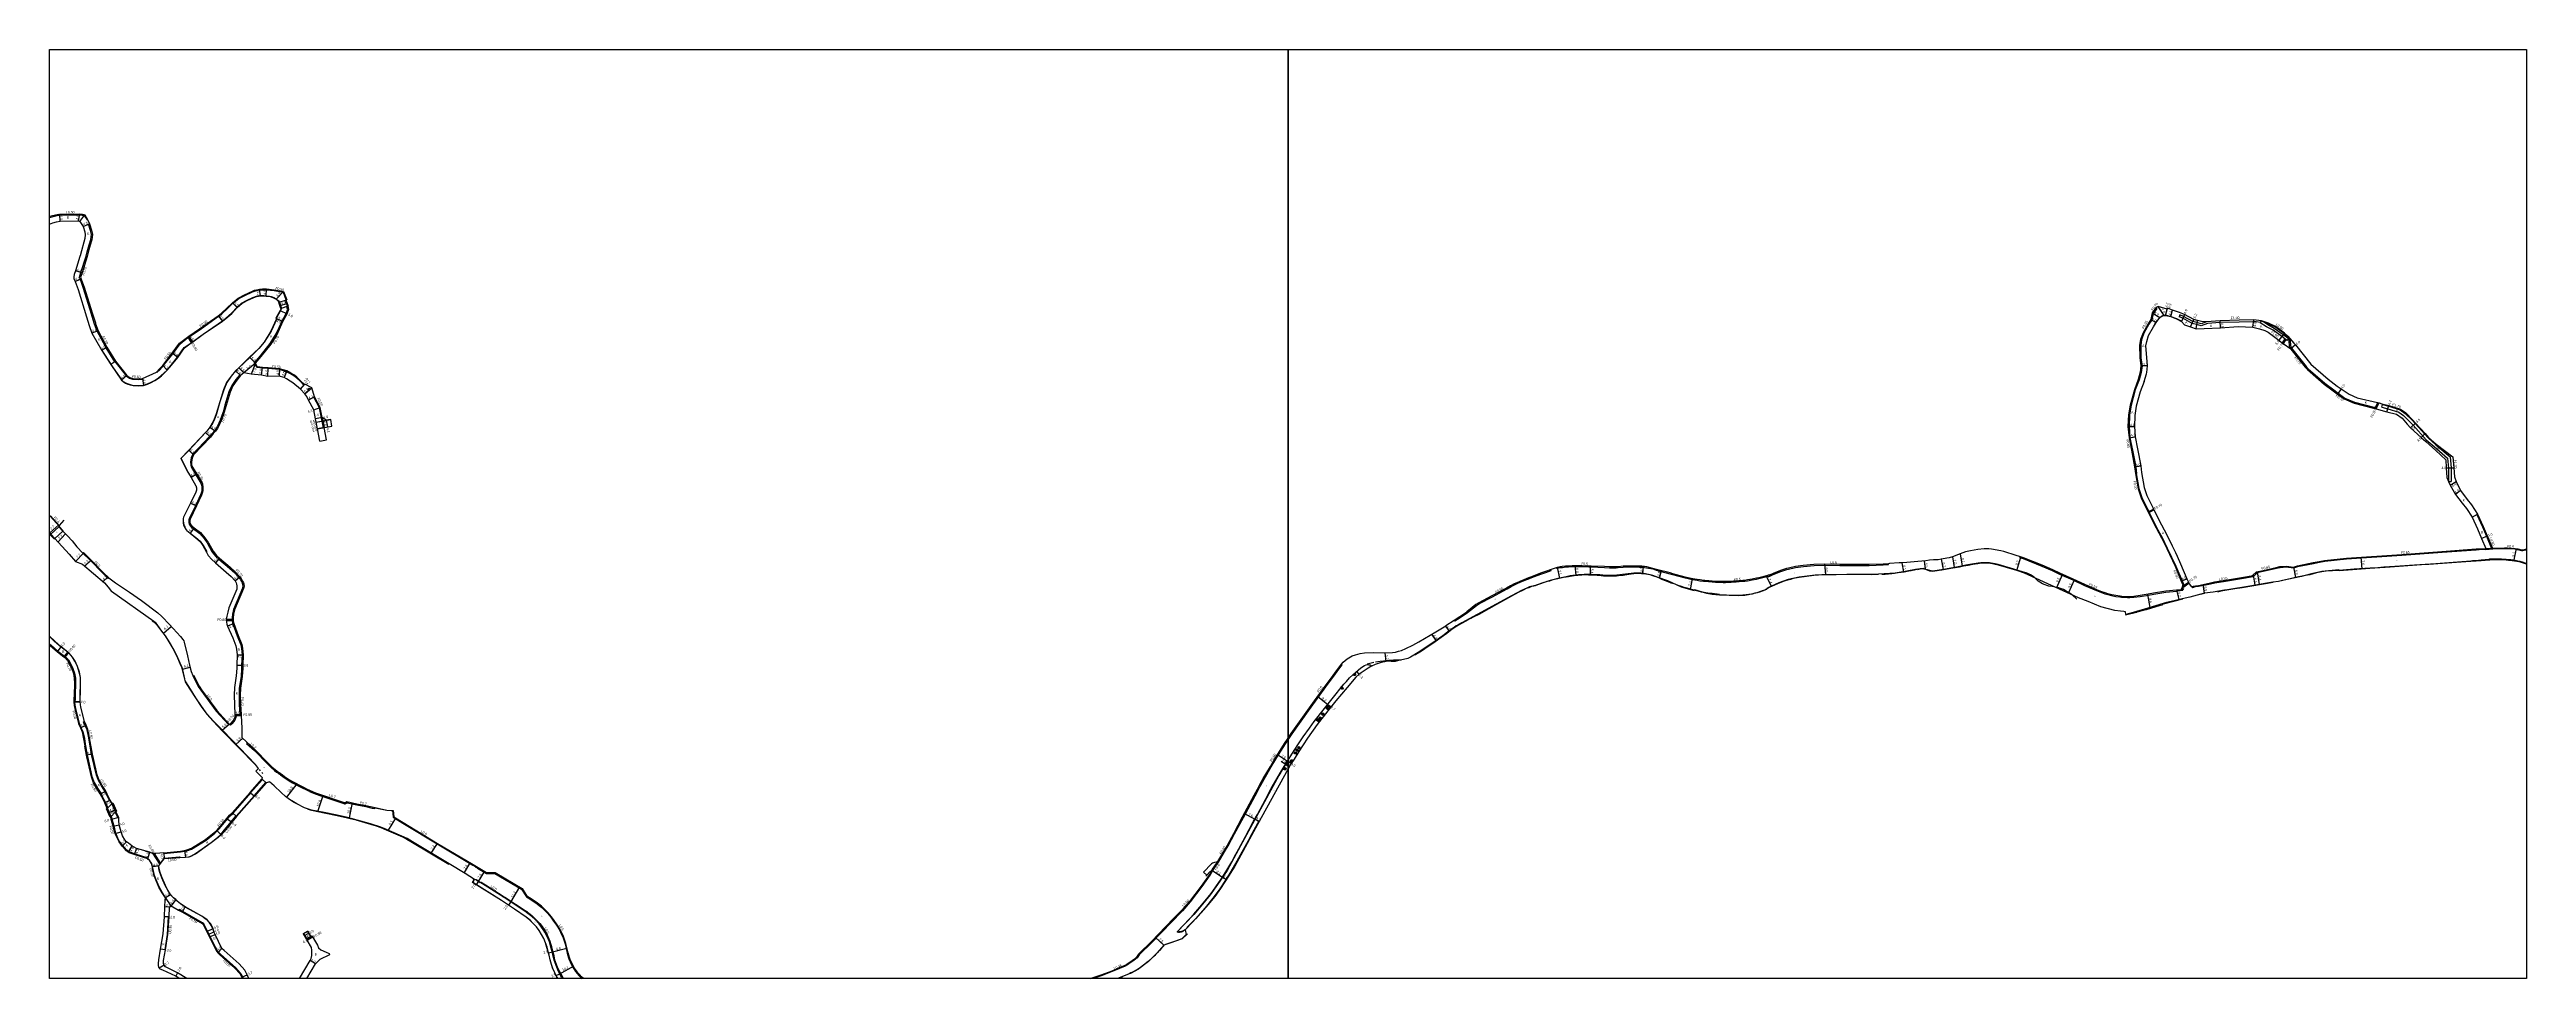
# Model space of a CAD drawing. Header units: metres. Extents: x -24000 to -21600, y -108000 to -105000.
# Drawn here: x -24000 to -22400, y -107400 to -106800 of the extents above; entities that cross this region are included whole.
import ezdxf

# ---------------------------------------------------------------- set-up
doc = ezdxf.new("R2010")
doc.units = ezdxf.units.M
doc.header["$LTSCALE"] = 2.5
for name, color, linetype in [('側溝・桝', 7, 'Continuous'), ('図郭', 7, 'Continuous'), ('幅員', 7, 'Continuous'), ('植栽', 7, 'Continuous'), ('歩道・分離帯・安全施設', 7, 'Continuous'), ('舗装', 7, 'Continuous'), ('道路', 7, 'Continuous')]:
    doc.layers.add(name, color=color, linetype=linetype)
doc.styles.get("Standard").update_dxf_attribs({"font": ''})
doc.styles.add('YOKO_DECO', font='')
doc.styles.get('Standard').set_extended_font_data('@MS PGothic')
doc.styles.get('YOKO_DECO').set_extended_font_data('MS PGothic')

# ---------------------------------------------------------------- blocks, each defined once
blk = doc.blocks.new('223800')
blk.add_circle((0, 0), 0.75)

msp = doc.modelspace()

# ---------------------------------------------------------------- linework, layer by layer
at = {"layer": '側溝・桝'}
for points in [[(-24000, -106908.4), (-23995, -106907.2), (-23993.9, -106907), (-23993.4, -106906.8), (-23980.6, -106906.7), (-23978.9, -106906.9), (-23978, -106907.1), (-23977.6, -106907.2), (-23975.8, -106910.1), (-23975.4, -106909.8)], [(-23963.5, -106992.6), (-23963.7, -106992.3), (-23969.2, -106981.9), (-23971, -106977.3), (-23971.1, -106976.8), (-23973, -106970.9), (-23978.3, -106953.7), (-23980.1, -106948.6), (-23980.6, -106947.1), (-23979.7, -106944.1), (-23976.4, -106933.4), (-23975.6, -106930.7), (-23974.4, -106926.1), (-23973.4, -106922.8), (-23973, -106919.5), (-23973.5, -106916.8), (-23974.8, -106912.9)], [(-23974.8, -106912.9), (-23974.1, -106912.6)], [(-23909.8, -106985.6), (-23902.8, -106980.8), (-23890.8, -106972.3), (-23888.7, -106970.7), (-23885.1, -106967.3), (-23881.6, -106963.9), (-23877.8, -106960.9), (-23873.8, -106958.9), (-23868.8, -106956.5), (-23867.5, -106956), (-23866.2, -106955.6), (-23864.2, -106955.3), (-23862.5, -106955.1), (-23859.8, -106955.1), (-23854.9, -106955.7), (-23849.1, -106956.7), (-23847.4, -106961.5), (-23847.3, -106961.7)], [(-23867.6, -107002.3), (-23863.8, -106997.8), (-23857.5, -106989.8), (-23853.6, -106983.6), (-23849.8, -106975.4), (-23847.1, -106970.4), (-23846.1, -106967.7), (-23846.4, -106967.1), (-23846.8, -106966)], [(-23846.8, -106966), (-23846.1, -106965.8)], [(-22641.2, -106970.4), (-22642, -106974.6), (-22643.9, -106977.4), (-22647.1, -106983.3), (-22648.6, -106987.5), (-22649.2, -106991), (-22649, -106999.1), (-22648.3, -107004.2), (-22648.9, -107008.5), (-22650.1, -107013.4), (-22652.7, -107019.9), (-22655.4, -107029.7), (-22656.4, -107036), (-22656.7, -107043.4), (-22656.1, -107050.7), (-22654.4, -107058.7), (-22652.4, -107069.5)], [(-22641.8, -106970), (-22641.2, -106970.4)], [(-22639.4, -106966.8), (-22638.8, -106967.2), (-22641.2, -106970.4)], [(-22606.6, -106975.9), (-22610.2, -106977.1), (-22612.9, -106976.4), (-22615.5, -106975.7), (-22621.5, -106972.4), (-22623.9, -106971.4), (-22624.3, -106972.6)], [(-22606, -106977), (-22610.2, -106978.5), (-22613.2, -106977.7), (-22616, -106976.9), (-22622, -106973.6), (-22624.3, -106972.6)], [(-22571.8, -106976.3), (-22574.6, -106975.9), (-22576.2, -106975.8), (-22585.6, -106976), (-22597.8, -106976.4), (-22606, -106977)], [(-22572, -106976.5), (-22571.8, -106976.3), (-22571.1, -106975.2)], [(-22571.1, -106975.2), (-22569.1, -106976.4), (-22567.1, -106977.7), (-22562.9, -106979.9), (-22557.1, -106984.1), (-22553.6, -106986.6)], [(-23930.6, -107008.7), (-23928.6, -107006.6), (-23926.5, -107004.4), (-23920.3, -106996.6), (-23915.6, -106990.1), (-23910.6, -106986.1)], [(-23910.3, -106986.4), (-23908.5, -106989.5)], [(-23909.6, -106985.9), (-23907.8, -106989)], [(-22554.5, -106987.9), (-22555.4, -106987.3), (-22556, -106986.8), (-22558.1, -106985.4), (-22563.7, -106981.3), (-22567.9, -106979.1), (-22572, -106976.5)], [(-22554.5, -106985.5), (-22554.5, -106985.4), (-22556.6, -106983.5), (-22562.5, -106979.2), (-22566.9, -106977.3), (-22569.1, -106976.4)], [(-22556, -106986.8), (-22557.7, -106989.4)], [(-22555.4, -106987.3), (-22557.1, -106989.8)], [(-22554.5, -106985.5), (-22554.1, -106985.1)], [(-22554.5, -106987.9), (-22553.6, -106986.6)], [(-22552.9, -106992.9), (-22553.6, -106986.6), (-22553.5, -106985.8)], [(-22552.9, -106986.5), (-22552.9, -106986.6), (-22552.2, -106992.5)], [(-23957.9, -107001.7), (-23963.5, -106992.7), (-23963.5, -106992.6)], [(-23957.4, -107001.3), (-23957.8, -107001.6), (-23957.9, -107001.7)], [(-23957.8, -107001.6), (-23950.3, -107011), (-23948.4, -107012.2), (-23946.4, -107012.9), (-23942.6, -107013.2), (-23939.9, -107012.9)], [(-23851.5, -107006.7), (-23858.9, -107006.1), (-23862.5, -107005.9), (-23866.1, -107005.4), (-23867.6, -107002.3), (-23866.9, -107002.5)], [(-23846.9, -107008.1), (-23851.5, -107006.7)], [(-22552.2, -106992.5), (-22551.8, -106992.8), (-22542.4, -107004.7)], [(-22541, -107006.2), (-22542.4, -107004.7)], [(-22541, -107006.2), (-22530.3, -107015.5), (-22524.5, -107019.8), (-22521.6, -107021.9), (-22517.3, -107025.1), (-22511.1, -107027.8), (-22498.5, -107030.9), (-22497.7, -107031.1), (-22497.6, -107031.1)], [(-23939.9, -107012.9), (-23939.9, -107012.4)], [(-23930.6, -107008.7), (-23931, -107008.3)], [(-23876.6, -107010.6), (-23877.1, -107010.1), (-23879.7, -107013.2), (-23882.3, -107016.9), (-23884.1, -107021), (-23886.7, -107029.7), (-23887.9, -107034.1), (-23888.9, -107037.1), (-23889.8, -107039.4), (-23890.6, -107041.3), (-23891.5, -107043.2), (-23892.2, -107044.4), (-23893.4, -107046.2), (-23894.7, -107047.7), (-23896.6, -107049.9), (-23907.5, -107061.3), (-23908.5, -107063.8), (-23909, -107066.2), (-23908.8, -107068.4), (-23908.2, -107070), (-23905.4, -107074.6), (-23902.2, -107080.1), (-23902, -107080.7), (-23901.8, -107081.4), (-23901.6, -107082.1), (-23901.6, -107082.4), (-23901.6, -107083), (-23901.6, -107083.6), (-23901.6, -107083.9), (-23901.7, -107084.8), (-23901.9, -107085.7), (-23901.9, -107085.8), (-23902.5, -107087.6), (-23905.6, -107094.4), (-23909.9, -107103.2), (-23910, -107103.8), (-23910.1, -107104.4), (-23910.1, -107104.9), (-23910.1, -107105), (-23910, -107105.6), (-23909.9, -107106.2), (-23909.7, -107106.7), (-23909.6, -107106.8), (-23909.3, -107107.3), (-23909, -107107.8), (-23908.5, -107108.2), (-23907, -107109.5), (-23903, -107112.5), (-23900.2, -107115.8), (-23898.2, -107118.7), (-23898, -107119), (-23895.1, -107124.2), (-23894.9, -107124.6), (-23892.7, -107127.2), (-23890.7, -107129.1), (-23883.7, -107135), (-23880.4, -107138), (-23877.7, -107141), (-23876.8, -107142.1), (-23875.9, -107143.6), (-23875.4, -107144.8)], [(-23835.3, -107016.3), (-23835.7, -107016.7), (-23838.1, -107014.3), (-23840.5, -107012), (-23842.1, -107010.8), (-23844.3, -107009.4), (-23846.9, -107008.1)], [(-23829.3, -107024.5), (-23828.8, -107024.3)], [(-23823.1, -107044.3), (-23824.3, -107037.8), (-23825.6, -107031.5), (-23829.3, -107024.5)], [(-23822.6, -107044.2), (-23823.8, -107037.7)], [(-22497.9, -107031.8), (-22497.6, -107031.1), (-22496, -107028.1)], [(-22497.1, -107032), (-22495.6, -107029), (-22495.2, -107028.3)], [(-22493.4, -107031), (-22493, -107029.3)], [(-22493.4, -107031), (-22489.5, -107032.1), (-22482.4, -107034.2), (-22479.4, -107036.3), (-22474.9, -107040.8), (-22473.2, -107042.7), (-22464.8, -107052.2), (-22459.6, -107056.5), (-22450.9, -107063.9), (-22450.4, -107070.3), (-22450.3, -107079.1)], [(-22493, -107029.3), (-22489, -107030.4), (-22481.6, -107032.7), (-22478.3, -107035), (-22473.7, -107039.6), (-22471.9, -107041.6), (-22463.6, -107050.9), (-22458.5, -107055.3), (-22449.3, -107063), (-22448.7, -107070.2), (-22448.6, -107079)], [(-23823.1, -107044.3), (-23822.6, -107044.2)], [(-22652.4, -107069.5), (-22651.9, -107073.8)], [(-22652.6, -107073.8), (-22652.1, -107073.8), (-22651.9, -107073.8)], [(-22652.1, -107073.8), (-22650.3, -107083.6), (-22648.5, -107089.3), (-22644.6, -107097.4), (-22644, -107098.4), (-22643.7, -107099.1), (-22638.9, -107108.8), (-22635.3, -107115.2), (-22632, -107122), (-22626.6, -107133.6), (-22622.5, -107143.2), (-22621.4, -107145.8)], [(-22450.3, -107079.1), (-22448.6, -107079)], [(-23999.7, -107101.4), (-23993.8, -107107.9)], [(-22644, -107098.4), (-22641, -107096.8)], [(-22643.7, -107099.1), (-22640.7, -107097.4)], [(-22431.6, -107100), (-22432.1, -107100.3), (-22428.4, -107108.2), (-22425.8, -107114.4), (-22422.5, -107122.2)], [(-23978.5, -107125.2), (-23974, -107129.6), (-23965.5, -107138.3), (-23963, -107140.8)], [(-23092.6, -107168.7), (-23092.3, -107169.1), (-23088.8, -107166.9), (-23085.5, -107164.7), (-23084.9, -107164.3), (-23084.1, -107163.7), (-23078.3, -107159), (-23076.4, -107157.9), (-23068, -107153.4), (-23058.5, -107148.3), (-23055.9, -107146.9), (-23053.6, -107145.7), (-23051.9, -107144.9), (-23050.1, -107144.1), (-23045.8, -107142.3), (-23044.5, -107141.8), (-23042.6, -107141.1), (-23036.7, -107138.8), (-23033.5, -107137.7), (-23029.9, -107136.4), (-23030.1, -107135.9)], [(-23026.7, -107134.7), (-23026.3, -107135), (-23024.1, -107134.6), (-23022.7, -107134.5), (-23020.6, -107134.2), (-23018.9, -107134.1), (-23016.4, -107134), (-23009.9, -107134), (-23005.7, -107134.1), (-23004.1, -107134.2), (-22995.5, -107134.5), (-22992.4, -107134.7), (-22990.4, -107134.7), (-22988.9, -107134.7), (-22988.1, -107134.7), (-22986.8, -107134.6), (-22983.5, -107134.3), (-22982.6, -107134.2), (-22981.7, -107134.1), (-22981.4, -107134.1), (-22975.1, -107134.2), (-22972.9, -107134.3), (-22971.5, -107134.3), (-22970.7, -107134.4), (-22969.8, -107134.5), (-22968.4, -107134.7), (-22964.4, -107135.5), (-22962.1, -107136.3), (-22953.3, -107138.6), (-22951.6, -107139.1), (-22943.5, -107141.2), (-22941.5, -107141.7), (-22939.7, -107142.1), (-22937.2, -107142.5), (-22935.7, -107142.8), (-22933.9, -107143.1), (-22931.6, -107143.4), (-22930.8, -107143.4), (-22928.3, -107143.7), (-22926.1, -107143.9), (-22923.8, -107144), (-22921.2, -107144.1), (-22919, -107144.2), (-22917.4, -107144.2), (-22915.7, -107144.1), (-22913.8, -107144), (-22912.2, -107143.9), (-22910.6, -107143.8), (-22908.5, -107143.6), (-22906.3, -107143.4), (-22904.8, -107143.3), (-22903.1, -107143.1), (-22900.1, -107142.5), (-22897.3, -107142), (-22895.8, -107141.6), (-22889.9, -107140.2)], [(-22888.7, -107140.1), (-22886.5, -107139), (-22881.7, -107137.2), (-22877.8, -107135.9), (-22876.6, -107135.6), (-22872.1, -107134.6), (-22867.1, -107133.9), (-22860.2, -107133.3), (-22853.4, -107133.1), (-22843.6, -107133.2), (-22829.4, -107133.2), (-22824.5, -107133.2), (-22815.5, -107132.9), (-22812, -107132.7), (-22812.1, -107132.1)], [(-22727.3, -107127.5), (-22727.5, -107128.1), (-22725.2, -107128.8), (-22713, -107133.6), (-22706.3, -107136.6), (-22701.6, -107138.8), (-22693.1, -107142.6), (-22685.4, -107146.2), (-22677.8, -107149.5), (-22674.6, -107150.7), (-22672.3, -107151.5), (-22670.5, -107152.1), (-22668, -107152.7), (-22665.3, -107153.3), (-22662.6, -107153.6), (-22661.5, -107153.8), (-22657.7, -107154), (-22656.1, -107154), (-22653.6, -107153.8), (-22649.5, -107153.2), (-22644.2, -107152.4), (-22640.8, -107151.8), (-22632.9, -107150.4), (-22625.9, -107149.8), (-22625.1, -107149.7), (-22622, -107149.3)], [(-22400, -107123.2), (-22400.6, -107123.3), (-22402.3, -107123.7), (-22402.8, -107123.8), (-22403.2, -107123.7), (-22405.7, -107123.2), (-22407.3, -107122.8), (-22412.5, -107122.4), (-22413.4, -107122.4), (-22414.1, -107122.4), (-22421.8, -107122.8), (-22426.2, -107123.1), (-22428.3, -107123), (-22432.4, -107123.3), (-22454.5, -107124.9), (-22480.6, -107126.7), (-22516.2, -107129.2), (-22530.3, -107130.6), (-22533.7, -107131.3), (-22537.6, -107132.1), (-22547.8, -107134.2), (-22550.5, -107135), (-22555.2, -107134.3), (-22559.2, -107134.7), (-22561.5, -107135.2), (-22570, -107137.1), (-22574, -107138), (-22576.4, -107140.3), (-22576.8, -107140.4), (-22576.9, -107139.8)], [(-22426.2, -107122.3), (-22422, -107122)], [(-22422.5, -107122.2), (-22422, -107122)], [(-23875.3, -107148), (-23881.2, -107161.7), (-23881.8, -107164.7), (-23882, -107167.1), (-23882, -107168.2), (-23882, -107169), (-23881.9, -107170.2), (-23881.6, -107171), (-23878.7, -107178.8), (-23876.5, -107184.4), (-23876, -107186.8), (-23875.6, -107191), (-23875.9, -107197.7), (-23875.9, -107199.7), (-23876.3, -107205), (-23877.4, -107212.4), (-23877.5, -107217.1), (-23877.4, -107223.1), (-23877, -107229.4)], [(-23875.3, -107148), (-23875.2, -107147.7), (-23875.1, -107147.4), (-23875, -107146.6), (-23875.1, -107145.8), (-23875.2, -107145.4), (-23875.3, -107145), (-23875.4, -107144.8)], [(-22621.4, -107145.8), (-22621.6, -107146.2), (-22622, -107147.4), (-22622.2, -107148.1)], [(-22622, -107147.4), (-22618.1, -107144.7)], [(-22621.6, -107146.2), (-22618.4, -107144)], [(-22615.8, -107146.8), (-22615.9, -107147.4), (-22615.8, -107147.4), (-22614.9, -107147.2), (-22613.7, -107146.9), (-22611.8, -107146.6), (-22604, -107145), (-22601.4, -107144.5), (-22594.5, -107143.3), (-22582.7, -107141.4), (-22577.9, -107140.6), (-22576.8, -107140.4)], [(-24000, -107183.8), (-23998.9, -107184.8), (-23994.6, -107188.6), (-23990.4, -107191.8), (-23990.4, -107191.9)], [(-23882, -107168.2), (-23885.7, -107168.2)], [(-23882, -107169), (-23885.7, -107169)], [(-23990.7, -107192.2), (-23990.4, -107191.9), (-23988.1, -107189.2)], [(-23990.2, -107192.6), (-23989.7, -107192.1), (-23987.6, -107189.6)], [(-23989.7, -107192.1), (-23989.6, -107192.2), (-23987.7, -107194.3), (-23986.4, -107196.5), (-23985, -107199.7), (-23983.9, -107202.9), (-23983.3, -107206.1), (-23983.2, -107209.4), (-23983.4, -107216.7), (-23983.5, -107219.4), (-23983.6, -107221.3), (-23983.6, -107221.3)], [(-23200, -107245.9), (-23197.4, -107242.1), (-23186.8, -107227.1), (-23182.3, -107221), (-23175.5, -107211.7), (-23170.4, -107204.7), (-23168.2, -107201.7), (-23165.1, -107197.4), (-23165, -107197.4)], [(-23165, -107197.4), (-23165.5, -107197)], [(-23907.5, -107204.4), (-23903.9, -107211.4), (-23902.3, -107213.7), (-23892.3, -107227.3), (-23884.3, -107236), (-23883.9, -107235.7)], [(-23983.6, -107221.3), (-23983.8, -107221.3), (-23984.3, -107221.3)], [(-23983.8, -107221.3), (-23983.6, -107223.5), (-23983.2, -107225.6), (-23980.8, -107235.1), (-23979.7, -107237.9), (-23978.5, -107240.4), (-23977.5, -107245.1), (-23976.9, -107248.7), (-23976.7, -107249.8), (-23975.7, -107255.7), (-23975.5, -107256.7), (-23972.6, -107269.5), (-23971.1, -107273.5), (-23969, -107277.1), (-23966.8, -107280.4), (-23965.9, -107282.5), (-23963.8, -107286.3), (-23962.4, -107289.8), (-23962.8, -107290.2)], [(-23879.5, -107230.4), (-23879.5, -107230.4), (-23879.6, -107231.5), (-23880.3, -107233.1), (-23880.9, -107234.1), (-23882.2, -107235.6), (-23883.2, -107236.5)], [(-23880.3, -107229.6), (-23877, -107229.4), (-23876.3, -107229.4)], [(-23880.2, -107230.4), (-23879.5, -107230.4), (-23876.2, -107230.2)], [(-23978, -107234.2), (-23977.5, -107234)], [(-23961.3, -107285.1), (-23963.1, -107281.2), (-23964.1, -107279.2), (-23964.2, -107279), (-23966.5, -107275.5), (-23968.4, -107272.2), (-23969.7, -107268.7), (-23972.6, -107256.1), (-23972.8, -107255.2), (-23974.6, -107244.6), (-23975.7, -107239.5), (-23976.9, -107236.7), (-23978, -107234.2)], [(-23883.2, -107236.5), (-23883.7, -107236)], [(-23872.2, -107247.7), (-23872.7, -107248.2), (-23867.7, -107252.8), (-23859.3, -107261.4), (-23858, -107262.7), (-23856.6, -107264), (-23854.7, -107265.6), (-23853.3, -107266.7), (-23852.2, -107267.5)], [(-23244.9, -107324.8), (-23240.3, -107317.2), (-23238.6, -107314.3), (-23234.5, -107306.6), (-23228.8, -107296), (-23221.3, -107282), (-23218.2, -107276.2), (-23217.5, -107275.1), (-23215.4, -107271.2), (-23210.9, -107263.3), (-23208.6, -107259.5), (-23206.1, -107255.5), (-23201.7, -107248.5), (-23200, -107245.9)], [(-23851.3, -107268.1), (-23850.8, -107268.5), (-23847.7, -107270.7), (-23845.3, -107272.3), (-23843, -107273.6), (-23837.7, -107276.4), (-23833.1, -107278.7), (-23832.9, -107278.8)], [(-23832, -107279.2), (-23828.4, -107280.7), (-23824.7, -107282.1), (-23813.1, -107285.9), (-23809.9, -107287), (-23809.5, -107287.1), (-23809, -107287.1), (-23808.6, -107286.9), (-23807.8, -107286.6)], [(-23961.3, -107285.1), (-23960.8, -107284.9)], [(-23959.9, -107295.5), (-23960.4, -107295.6)], [(-23936.6, -107322.7), (-23936.5, -107322.3), (-23939.1, -107321.4), (-23945.1, -107319.5), (-23948.4, -107318.3), (-23949, -107318), (-23950, -107317.2), (-23951.5, -107315.5), (-23952.7, -107314.1), (-23953.6, -107313), (-23954.7, -107311.5), (-23955.8, -107309.4), (-23957.1, -107306.2), (-23957.9, -107303.3), (-23959.6, -107297.2), (-23959.9, -107295.5)], [(-23955.7, -107296.2), (-23957.5, -107292.6), (-23957.2, -107292.2)], [(-23926.2, -107319.3), (-23915.4, -107318.2), (-23912.8, -107317.8), (-23911.3, -107317.5), (-23908.2, -107316.4), (-23898.9, -107310.7), (-23893.3, -107306.2), (-23891.7, -107304.7), (-23890.3, -107303.2), (-23885, -107296.9), (-23883.4, -107294.9), (-23881.6, -107293.4)], [(-23889.2, -107307.2), (-23889.6, -107306.8), (-23888, -107305.2), (-23882.7, -107298.8), (-23879.6, -107295.1)], [(-23881.6, -107293.4), (-23882, -107293)], [(-23879.3, -107295.4), (-23879.6, -107295.1)], [(-23807.7, -107285.8), (-23807.8, -107286.6), (-23801.5, -107287.8), (-23795.7, -107289), (-23791.6, -107289.9), (-23790.1, -107290.3), (-23789.9, -107289.5)], [(-23778.5, -107291.5), (-23778.1, -107295.9), (-23771.8, -107299.7), (-23749.5, -107313.1), (-23726.6, -107326.9), (-23724.7, -107328)], [(-23955.7, -107296.2), (-23955.2, -107296.1)], [(-23925.4, -107349.4), (-23925.2, -107347.9), (-23927.2, -107344.7), (-23929.3, -107341), (-23931.4, -107336.4), (-23932.4, -107333.7), (-23933.2, -107329.7), (-23933.5, -107327.8), (-23933.9, -107326.6), (-23934.2, -107325.8), (-23934.8, -107324.7), (-23935.5, -107323.7), (-23936.2, -107323.2), (-23936.7, -107322.9), (-23936.6, -107322.7)], [(-23933.5, -107319), (-23928.8, -107326.5)], [(-23932.4, -107319.2), (-23928.3, -107325.8)], [(-23926.2, -107319.3), (-23926.2, -107318.8)], [(-23926, -107322.2), (-23916.1, -107321.5), (-23915.9, -107321.5), (-23915.8, -107322)], [(-23926, -107322.7), (-23926, -107322.2)], [(-23250.9, -107332.9), (-23250.4, -107333.2), (-23250.3, -107333.2), (-23249.1, -107331.3), (-23248.4, -107330), (-23247.6, -107328.8), (-23244.9, -107324.8)], [(-23249.7, -107331.1), (-23248.9, -107329.7), (-23248.1, -107328.5), (-23245.4, -107324.5)], [(-23723.5, -107328.7), (-23717.7, -107332.1), (-23712.3, -107332.2), (-23695.1, -107342.3), (-23692, -107347.2), (-23689.1, -107348.9), (-23685.1, -107351.7), (-23682.6, -107353.8), (-23680.7, -107355.5), (-23679.5, -107356.7), (-23678.2, -107358), (-23676.2, -107360.4), (-23674.4, -107362.9), (-23672.9, -107365), (-23671.7, -107366.9), (-23670.4, -107369.1), (-23669.4, -107371.2), (-23668.5, -107373.2), (-23667, -107377.7), (-23665.6, -107383.6), (-23664.8, -107386.7), (-23664.3, -107387.9), (-23663.8, -107389.2), (-23663.1, -107390.7), (-23662.1, -107392.4), (-23661.3, -107393.8), (-23660.3, -107395.4), (-23659.2, -107396.8), (-23658.2, -107398), (-23656.8, -107399.4), (-23656, -107400)], [(-23720.5, -107338.3), (-23718.4, -107339.5), (-23707, -107346.8)], [(-23250.4, -107333.2), (-23255.6, -107340.7), (-23263.1, -107350.5), (-23268.2, -107356.3), (-23270.5, -107358.7), (-23273.4, -107361.7), (-23283.4, -107372.1), (-23287.5, -107376.3), (-23296.2, -107384.7), (-23297.5, -107386.6), (-23299.6, -107388.3), (-23301.9, -107389.9), (-23303.6, -107391.1), (-23305.1, -107392), (-23308.8, -107393.6), (-23313.6, -107395.6), (-23320.7, -107398.2), (-23325.9, -107400)], [(-23874.8, -107400), (-23875.2, -107399), (-23876.6, -107396.5), (-23879.9, -107393), (-23889.5, -107384.4), (-23890.9, -107383.1), (-23891.6, -107382.2), (-23894, -107377.5), (-23896.2, -107373), (-23897.1, -107371.3), (-23898, -107369.5), (-23899.2, -107367), (-23900.4, -107364.8), (-23901.2, -107364.1), (-23914, -107356.8), (-23916.3, -107355.4), (-23916.6, -107355.9)], [(-23706.4, -107347.2), (-23705.9, -107347.5), (-23692.1, -107356.6), (-23691.9, -107356.7)], [(-23691.3, -107357.2), (-23690.7, -107357.6), (-23688.2, -107359.6), (-23686, -107361.6), (-23683.3, -107364.5), (-23681.8, -107366.5), (-23680.7, -107368.1), (-23679.6, -107369.8), (-23678.8, -107371.2)], [(-23925, -107381.5), (-23923.6, -107371.6), (-23922.8, -107360.3)], [(-23833.7, -107375.1), (-23830.2, -107373)], [(-23833.6, -107375.3), (-23830.1, -107373.2)], [(-23668, -107400), (-23668, -107400), (-23668.7, -107398.8), (-23669.8, -107396.9), (-23671.2, -107394.3), (-23671.9, -107392.6), (-23673.5, -107388.1), (-23674.1, -107385.4), (-23674.8, -107382.4), (-23675.6, -107379.5), (-23676.1, -107377.7), (-23676.6, -107376.1), (-23677.2, -107374.6), (-23678.4, -107372.1), (-23678.5, -107371.9)]]:
    msp.add_lwpolyline(points, dxfattribs=at)
for points in [[(-23909.6, -106985.9), (-23909.6, -106985.9), (-23910.3, -106986.4), (-23910.3, -106986.5), (-23910.6, -106986.1), (-23910.9, -106985.7), (-23910.1, -106985.2), (-23909.8, -106985.6)], [(-23832.4, -107020.1), (-23832.9, -107019.4), (-23832.3, -107018.8), (-23831.7, -107019.5)], [(-23962.6, -107140.4), (-23961.8, -107141.2), (-23962.2, -107141.6), (-23963, -107140.8)], [(-22889.9, -107140.5), (-22888.7, -107140.1), (-22889, -107139.2), (-22890.1, -107139.5)], [(-22622.7, -107148), (-22622.2, -107148.1), (-22622.1, -107148.1), (-22621.6, -107148.3), (-22622, -107149.3), (-22623, -107149)], [(-23851.8, -107266.9), (-23850.9, -107267.5), (-23851.4, -107268.2), (-23852.3, -107267.5)], [(-23832.6, -107278.1), (-23831.7, -107278.5), (-23832, -107279.2), (-23832.9, -107278.9)], [(-23724.5, -107327.6), (-23723.3, -107328.3), (-23723.6, -107328.8), (-23724.8, -107328.1)], [(-23720.5, -107338.3), (-23720.7, -107338.7), (-23721.3, -107338.3), (-23721, -107337.9)], [(-23706.4, -107347.2), (-23706.6, -107347.6), (-23707.2, -107347.2), (-23707, -107346.8)], [(-23691.6, -107357.6), (-23691.3, -107357.2), (-23691.9, -107356.7), (-23692.2, -107357.2)], [(-23679.3, -107371.5), (-23678.8, -107371.2), (-23678.5, -107371.9), (-23679, -107372.1)]]:
    msp.add_lwpolyline(points, close=True, dxfattribs=at)
at = {"layer": '図郭'}
for points in [[(-24000, -106800), (-23200, -106800), (-23200, -107400), (-24000, -107400)], [(-23200, -106800), (-22400, -106800), (-22400, -107400), (-23200, -107400)]]:
    msp.add_lwpolyline(points, close=True, dxfattribs=at)
at = {"layer": '幅員'}
for points in [[(-23993.1, -106910.8), (-23993.4, -106906.3)], [(-23981.3, -106910.7), (-23980.5, -106906.2)], [(-23978.3, -106914.2), (-23974.1, -106912.6)], [(-23979, -106944.3), (-23983.3, -106943)], [(-23979.5, -106948.3), (-23983.5, -106949.8)], [(-23863.8, -106959), (-23864.3, -106954.8)], [(-23860.1, -106959.2), (-23859.8, -106954.6)], [(-23853.5, -106961.3), (-23848.8, -106956.3)], [(-23891.1, -106971.9), (-23888.2, -106975.4)], [(-23878.7, -106966.6), (-23881.9, -106963.5)], [(-23853.8, -106973.6), (-23849.2, -106975.7)], [(-23849.2, -106975.7), (-23853.3, -106973.9)], [(-23851, -106968.5), (-23846.5, -106970.7)], [(-23850.9, -106965.4), (-23846.7, -106964)], [(-22642.6, -106974.3), (-22639.2, -106976.4)], [(-22641.8, -106970), (-22636.8, -106973.1)], [(-22634, -106971.8), (-22637.9, -106966)], [(-22633.2, -106971.8), (-22631.9, -106967.1)], [(-22633.2, -106971.8), (-22632.1, -106967.7)], [(-22629.7, -106972.5), (-22628.6, -106968.3)], [(-22620.9, -106971.1), (-22622.8, -106975.6)], [(-22617, -106979.2), (-22614.9, -106974.4)], [(-22597.6, -106979.7), (-22597.9, -106975.2)], [(-22576.8, -106979.4), (-22576.2, -106974.6)], [(-23968.5, -106981.6), (-23972.7, -106983.1)], [(-23907.5, -106988.8), (-23910.1, -106985.2)], [(-22556.3, -106983.1), (-22559.9, -106987.8)], [(-22549.2, -106990.8), (-22552.3, -106993.3)], [(-23962.9, -106992.3), (-23966.3, -106994.4)], [(-23926.9, -107004.1), (-23924, -107007.1)], [(-23917.1, -106998.9), (-23920.7, -106996.2)], [(-23876.6, -107010.6), (-23879.8, -107007.6)], [(-23874.4, -107008.9), (-23877.8, -107005.5)], [(-23866.9, -107002.5), (-23874.4, -107008.9)], [(-23866.9, -107002.5), (-23870.8, -106998.8)], [(-23866.9, -107002.5), (-23869.8, -107009.6)], [(-23863, -107010.4), (-23862.5, -107005.4)], [(-23859, -107011.1), (-23858.8, -107005.6)], [(-23851.4, -107006.2), (-23851.6, -107011)], [(-23846.7, -107007.6), (-23848.5, -107011.8)], [(-22644.9, -107004.2), (-22649, -107004.2)], [(-23950, -107010.6), (-23953.5, -107013.6)], [(-23939.9, -107012.4), (-23939.4, -107016.9)], [(-23837.9, -107019.3), (-23835.1, -107016.1)], [(-23837.9, -107019.3), (-23835.3, -107016.3)], [(-23835.1, -107022.4), (-23830.6, -107018.6)], [(-22519.7, -107019.2), (-22522, -107022.5)], [(-23828.8, -107024.3), (-23832.7, -107026.4)], [(-23829.2, -107032.7), (-23825.1, -107031.3)], [(-23823.8, -107037.7), (-23828.2, -107038.5)], [(-23827.7, -107040.7), (-23818.4, -107038.9)], [(-23827.7, -107040.7), (-23821.3, -107039.4)], [(-23823.8, -107037.7), (-23822.6, -107044.2)], [(-23821.3, -107039.4), (-23820.4, -107043.8)], [(-22490.1, -107034.1), (-22488.9, -107030)], [(-23899.3, -107047.3), (-23896.1, -107050.4)], [(-23896.5, -107043.9), (-23892.9, -107046.6)], [(-23826.9, -107045), (-23817.6, -107043.2)], [(-23822.6, -107044.2), (-23826.9, -107045)], [(-22657.4, -107043.4), (-22653.3, -107043.4)], [(-22656.7, -107050.8), (-22652.7, -107050.1)], [(-22471.6, -107041.3), (-22474.9, -107044.4)], [(-22465.5, -107048.1), (-22468.1, -107050.6)], [(-23906.9, -107061.7), (-23910.1, -107058.8)], [(-22653.1, -107069.6), (-22649.2, -107068.8)], [(-22451.8, -107070.2), (-22447, -107070.2)], [(-23904.8, -107074.2), (-23908.6, -107076.5)], [(-22449.3, -107081.3), (-22445.5, -107079.1)], [(-22442.7, -107084.9), (-22445.8, -107087.4)], [(-23908.9, -107093), (-23905, -107094.7)], [(-23999.8, -107112.1), (-23994.1, -107107)], [(-23994.6, -107118.1), (-23989.6, -107112.9)], [(-23906.5, -107108.9), (-23909.2, -107112.4)], [(-22429, -107115.8), (-22425.3, -107114.2)], [(-23983.2, -107130.6), (-23977.8, -107125.1)], [(-23977.2, -107133.8), (-23973.1, -107129.8)], [(-23890.2, -107128.6), (-23892.8, -107131.6)], [(-23026.2, -107134.5), (-23024.7, -107141.4)], [(-23014.8, -107133.5), (-23014, -107139.5)], [(-23004.8, -107133.7), (-23004.9, -107139.1)], [(-22970.7, -107138.5), (-22970.3, -107133.9)], [(-22853.4, -107132.5), (-22852.9, -107139.3)], [(-22803.4, -107131.6), (-22802.5, -107137.6)], [(-22789.1, -107130.3), (-22788.5, -107135.7)], [(-22778, -107129.2), (-22776.8, -107135.8)], [(-22770.8, -107127.6), (-22769.6, -107134.5)], [(-22765.9, -107125.7), (-22764.5, -107133.6)], [(-22729.3, -107136.6), (-22726.6, -107127.8)], [(-22550.5, -107134.3), (-22549.1, -107141.1)], [(-22506.9, -107127.9), (-22506.4, -107135.4)], [(-22408.1, -107130.4), (-22406.5, -107122.4)], [(-23965.3, -107143.7), (-23962.3, -107140.7)], [(-23880.1, -107143.2), (-23877.1, -107140.5)], [(-22960.1, -107141.5), (-22958.8, -107136.6)], [(-22940, -107148.9), (-22938.7, -107141.7)], [(-22891.2, -107140), (-22888, -107146.7)], [(-22703.3, -107147.4), (-22699.6, -107139)], [(-22695.9, -107151.1), (-22691.9, -107142.5)], [(-22644.8, -107151.9), (-22643.2, -107160.3)], [(-22626, -107149.2), (-22624.6, -107155.2)], [(-22623, -107143.4), (-22619.3, -107141.9)], [(-22609, -107145.5), (-22608.1, -107151.2)], [(-22576.6, -107139.5), (-22575.5, -107146)], [(-22574, -107137.3), (-22572.6, -107145.5)], [(-23926.4, -107177), (-23921.4, -107172.6)], [(-23881, -107170.8), (-23885.1, -107172.4)], [(-23107.2, -107177.7), (-23104.5, -107181.8)], [(-23098.3, -107172.4), (-23096, -107175.7)], [(-23994.9, -107189), (-23992.4, -107185.8)], [(-23914.2, -107200.2), (-23909.2, -107199)], [(-23879, -107197.6), (-23875.2, -107197.7)], [(-23878.9, -107190.9), (-23874.9, -107191)], [(-23137.4, -107189.6), (-23136.8, -107195.3)], [(-23155.7, -107201.7), (-23154.2, -107203.5)], [(-23980.3, -107221.4), (-23984.3, -107221.3)], [(-23880.3, -107229.6), (-23876.3, -107229.4)], [(-23180.7, -107217.9), (-23174.3, -107223)], [(-23174.3, -107223), (-23172.2, -107224.6)], [(-23980.1, -107238.1), (-23976.4, -107236.5)], [(-23888.4, -107239.6), (-23883.9, -107235.7)], [(-23879.6, -107248.8), (-23875.2, -107244.9)], [(-23972.3, -107255.1), (-23976.2, -107255.8)], [(-23206.8, -107255.4), (-23200.4, -107259.6)], [(-23200.4, -107259.6), (-23200, -107259.8)], [(-23200, -107259.8), (-23197.9, -107261.2)], [(-23967.3, -107280.7), (-23963.6, -107279)], [(-23846.8, -107282.9), (-23840.1, -107274.3)], [(-23960.8, -107284.9), (-23964.3, -107286.5)], [(-23961.6, -107292.9), (-23957.7, -107291.2)], [(-23870.2, -107280.1), (-23867.9, -107282.1)], [(-23826.6, -107292.1), (-23823.2, -107281.8)], [(-23806.3, -107296.3), (-23804.4, -107286.5)], [(-23228.1, -107293.5), (-23221.4, -107297.1)], [(-23955.2, -107296.1), (-23960.1, -107297.3)], [(-23958.9, -107301.6), (-23955, -107300.7)], [(-23957.5, -107306.4), (-23953.7, -107305.3)], [(-23950.3, -107311.7), (-23953, -107314.5)], [(-23889.2, -107307.2), (-23892, -107304.4)], [(-23885.4, -107296.6), (-23882.3, -107299.1)], [(-23781, -107304.3), (-23776.3, -107296.4)], [(-23221.4, -107297.1), (-23218.7, -107298.6)], [(-23946.8, -107314.3), (-23949.3, -107318.4)], [(-23943.8, -107316.1), (-23945.3, -107319.9)], [(-23936.6, -107322.7), (-23935.3, -107318.5)], [(-23929.4, -107327.3), (-23933.4, -107327.7)], [(-23926.2, -107318.8), (-23926, -107322.7)], [(-23912.9, -107317.3), (-23912.1, -107321.8)], [(-23753.4, -107319), (-23749.3, -107312.8)], [(-23732.2, -107331.9), (-23728.3, -107325.3)], [(-23724.1, -107339.5), (-23722.8, -107337.4)], [(-23722.8, -107337.4), (-23718.9, -107330.8)], [(-23702, -107350.7), (-23696.3, -107340.9)], [(-23249.1, -107330), (-23242.3, -107334.5)], [(-23242.3, -107334.5), (-23239.8, -107336.1)], [(-23922.5, -107353.9), (-23925.6, -107353.7)], [(-23925, -107347.8), (-23921.8, -107345.8)], [(-23918.5, -107349.1), (-23921.4, -107353)], [(-23914.2, -107357.2), (-23912.3, -107353.8)], [(-23703.4, -107352.7), (-23702, -107350.7)], [(-23923.1, -107360.2), (-23925.8, -107360.1)], [(-23898.4, -107369.7), (-23894.4, -107367.8)], [(-23897.5, -107371.5), (-23893.9, -107369.9)], [(-23896.7, -107373.2), (-23893.1, -107371.5)], [(-23835.2, -107372.3), (-23832.6, -107370.8)], [(-23833.7, -107375.1), (-23830.2, -107373)], [(-23280.1, -107378.6), (-23285.6, -107373.5)], [(-23926, -107391.4), (-23929.2, -107393.3)], [(-23925.3, -107381.5), (-23928.3, -107381)], [(-23888.7, -107380.7), (-23891.3, -107383.4)], [(-23828.3, -107390.5), (-23831.7, -107388.5)], [(-23677.7, -107383.4), (-23675.2, -107382.9)], [(-23675.2, -107382.9), (-23665.8, -107380.5)], [(-23917.3, -107396.3), (-23918.5, -107398.6)], [(-23875.7, -107399.2), (-23872.4, -107397.6)], [(-23672.7, -107398.1), (-23670.4, -107397)], [(-23670.4, -107397), (-23661.6, -107392.1)], [(-23326.6, -107400), (-23326.7, -107399.8)]]:
    msp.add_lwpolyline(points, dxfattribs=at)
at = {"layer": '幅員', "flags": 128}
msp.add_lwpolyline([(-23200.2, -107259.7), (-23202.2, -107261.3), (-23204.4, -107259.9)], dxfattribs=at)
at = {"layer": '植栽'}
for points in [[(-23165.2, -107211.5), (-23164.5, -107212.1), (-23164.3, -107212.6), (-23164.7, -107213.1), (-23165.2, -107213.1), (-23166, -107212.5)], [(-23156.9, -107202.8), (-23156.3, -107203.5), (-23156.3, -107204), (-23156.8, -107204.4), (-23157.3, -107204.3), (-23157.9, -107203.6)], [(-23178.4, -107231.7), (-23179.1, -107232.7), (-23180.1, -107232), (-23179.3, -107231)], [(-23176.7, -107229.1), (-23177.4, -107230.1), (-23178.3, -107229.5), (-23177.6, -107228.5)], [(-23172.8, -107225), (-23174.1, -107224), (-23174.5, -107224), (-23175.3, -107225.1), (-23175.3, -107225.4), (-23173.9, -107226.5)], [(-23180.2, -107234.2), (-23181.5, -107233.3), (-23181.5, -107232.9), (-23181.1, -107232.3), (-23180.7, -107232.3), (-23179.4, -107233.2)], [(-23202.2, -107265.3), (-23202.4, -107265.2), (-23202.5, -107265.1), (-23202.6, -107265), (-23202.7, -107264.9), (-23202.7, -107264.7), (-23202.7, -107264.5), (-23202.7, -107264.3), (-23202.6, -107264.2), (-23202.5, -107264.1), (-23202.4, -107264), (-23202.3, -107263.9), (-23202.1, -107263.8), (-23201.9, -107263.8), (-23201.8, -107263.9), (-23201.6, -107263.9), (-23201.5, -107264), (-23201.3, -107264.2), (-23201.3, -107264.3), (-23201.2, -107264.4), (-23201.2, -107264.6), (-23201.2, -107264.7), (-23201.3, -107264.9), (-23201.4, -107265), (-23201.5, -107265.1), (-23201.6, -107265.2), (-23201.7, -107265.3), (-23201.9, -107265.3), (-23202.1, -107265.3)], [(-23197.6, -107260.7), (-23197.8, -107260.6), (-23198.1, -107260.5), (-23198.2, -107260.4), (-23198.4, -107260.2), (-23198.5, -107260), (-23198.5, -107259.8), (-23198.5, -107259.6), (-23198.4, -107259.4), (-23198.3, -107259.1), (-23198.1, -107259), (-23197.9, -107258.8), (-23197.8, -107258.8), (-23197.5, -107258.8), (-23197.3, -107258.8), (-23197.1, -107258.8), (-23197, -107258.9), (-23196.9, -107259), (-23196.8, -107259.1), (-23196.7, -107259.3)], [(-23194.5, -107254.1), (-23195.2, -107255.2), (-23196, -107254.6), (-23195.3, -107253.6)], [(-23193.4, -107252.3), (-23194.1, -107253.3), (-23194.9, -107252.8), (-23194.1, -107251.7)], [(-23192.2, -107250.8), (-23192.9, -107251.8), (-23193.7, -107251.2), (-23193, -107250.2)]]:
    msp.add_lwpolyline(points, close=True, dxfattribs=at)
for points in [[(-23200.4, -107262.7), (-23200.6, -107262.6), (-23200.8, -107262.5), (-23200.9, -107262.4), (-23201, -107262.2), (-23201.1, -107262.1), (-23201.1, -107261.9), (-23201.1, -107261.7), (-23201, -107261.6), (-23200.9, -107261.4), (-23200.8, -107261.3), (-23200.7, -107261.2), (-23200.5, -107261.2), (-23200.3, -107261.2), (-23200.1, -107261.2), (-23200, -107261.2)], [(-23200, -107262.6), (-23200.1, -107262.6), (-23200.2, -107262.7), (-23200.4, -107262.7)], [(-23200, -107261.2), (-23199.9, -107261.3), (-23199.8, -107261.4), (-23199.7, -107261.5), (-23199.6, -107261.7), (-23199.6, -107261.8), (-23199.6, -107262), (-23199.6, -107262.2), (-23199.7, -107262.3), (-23199.9, -107262.5), (-23200, -107262.6), (-23200, -107262.6)]]:
    msp.add_lwpolyline(points, dxfattribs=at)
at = {"layer": '歩道・分離帯・安全施設'}
for points in [[(-23907.9, -106988.9), (-23907.6, -106988.7), (-23900.8, -106983.8), (-23888.3, -106975.3), (-23886.2, -106973.6), (-23882.4, -106970.3), (-23878.8, -106966.5), (-23875.9, -106963.9), (-23872.3, -106961.9), (-23868.6, -106960.2), (-23866.4, -106959.4), (-23865, -106959.1), (-23863.8, -106958.9), (-23862.8, -106958.8), (-23861.5, -106958.9), (-23860.1, -106959), (-23858.1, -106959.2), (-23856.8, -106959.6), (-23855.2, -106960.2), (-23853.4, -106961.2), (-23852.2, -106962.4), (-23851.5, -106963.1), (-23850.1, -106967.2), (-23850.9, -106968.6), (-23853.7, -106973.7)], [(-23853.1, -106973.9), (-23856.8, -106981.9), (-23861.3, -106989.1), (-23864.7, -106993.2), (-23870.7, -106998.9), (-23877.7, -107005.6), (-23879.7, -107007.7), (-23882.6, -107011), (-23885.5, -107015.1), (-23887.5, -107019.8), (-23889.9, -107027.5), (-23892.1, -107035.4), (-23893.7, -107039.3), (-23894.8, -107041.5), (-23896.4, -107044), (-23898.4, -107046.5), (-23899.2, -107047.4), (-23910, -107058.9), (-23914.5, -107063.6)], [(-23846.3, -106965.8), (-23847.6, -106961.8)], [(-22640, -106977.4), (-22639.3, -106976.4), (-22636.9, -106973), (-22635.7, -106972.2), (-22634.9, -106971.8), (-22634, -106971.6), (-22633.2, -106971.6), (-22632.5, -106971.6), (-22631.8, -106971.7), (-22629.7, -106972.4), (-22626.1, -106973.8), (-22622.7, -106975.5)], [(-23952.1, -107014.6), (-23950.9, -107015.2), (-23949.3, -107016), (-23947.9, -107016.4), (-23946, -107016.9), (-23942.5, -107017), (-23939.4, -107016.8), (-23936.8, -107016), (-23934.3, -107014.9), (-23932.1, -107013.7), (-23929.7, -107012.1), (-23927.8, -107010.6), (-23924.1, -107007), (-23921.4, -107003.8), (-23917.3, -106998.8), (-23913, -106992.5), (-23908.5, -106989.4), (-23908.5, -106989.4)], [(-23965.7, -106995.1), (-23960.8, -107002.6), (-23960.3, -107003.4), (-23953.4, -107013.5), (-23952.9, -107013.9)], [(-23915.1, -107064), (-23911.4, -107071.4)], [(-23993.6, -107107.4), (-23990.5, -107103.9)], [(-23913.6, -107103.8), (-23913.6, -107104.6), (-23913.5, -107105.4), (-23913.5, -107106.1), (-23913.3, -107106.8), (-23913, -107107.6), (-23912.7, -107108.3), (-23912.7, -107108.4), (-23912.3, -107109.1), (-23911.8, -107109.9), (-23911.3, -107110.6), (-23909.1, -107112.3), (-23905.5, -107115.2), (-23902.6, -107117.6), (-23900.7, -107120.3), (-23898.5, -107124.5)], [(-23996.5, -107116), (-23999.1, -107113.2)], [(-23991.5, -107111), (-23993.8, -107108.5)], [(-22690.4, -107155), (-22693.4, -107152.2), (-22696, -107150.4), (-22697.9, -107149.4), (-22699.1, -107148.8), (-22699.7, -107148.5), (-22700.9, -107148.1), (-22702, -107147.7), (-22703.3, -107147.4), (-22706.3, -107146.9), (-22708.5, -107146.6), (-22709.9, -107146.2), (-22710.9, -107145.8), (-22712.6, -107145), (-22715.4, -107143.3), (-22716.7, -107142), (-22718, -107140.9), (-22719.3, -107139.9), (-22720.3, -107139.2), (-22721.7, -107138.6), (-22723.2, -107137.9), (-22725, -107137.6), (-22733.9, -107134.8), (-22736.9, -107133.9), (-22741.3, -107132.6), (-22743.2, -107132.2), (-22744.5, -107131.9), (-22746.9, -107131.6), (-22749.6, -107131.5), (-22750.5, -107131.5), (-22752.4, -107131.6), (-22754.2, -107131.8), (-22757, -107132.2), (-22759.5, -107132.7), (-22762.1, -107133.1), (-22766.1, -107133.9), (-22768.2, -107134.3), (-22770.5, -107134.7), (-22776.6, -107135.8), (-22783.4, -107136.9), (-22785.4, -107136.6), (-22787, -107136), (-22790.4, -107135.4), (-22791.6, -107135.5), (-22794.1, -107135.9), (-22795.5, -107136.2), (-22797.4, -107136.7), (-22798.9, -107137), (-22801.9, -107137.5), (-22805.9, -107138.1), (-22808.3, -107138.5), (-22810, -107138.7), (-22814.3, -107139), (-22816.4, -107139.1)], [(-22400, -107132.1), (-22400.9, -107131.7), (-22402.6, -107131.1), (-22404.1, -107130.7), (-22405.6, -107130.4), (-22407.2, -107130.1), (-22408.7, -107129.8), (-22410.2, -107129.7), (-22411.6, -107129.5), (-22413.1, -107129.4), (-22414.5, -107129.3), (-22416.1, -107129.2), (-22417.6, -107129.1), (-22419.1, -107129.1), (-22420.7, -107129.1), (-22422.7, -107129.2), (-22423.9, -107129.2), (-22424.4, -107129.3), (-22426, -107129.7), (-22426.7, -107129.7), (-22427.6, -107129.8), (-22429.2, -107129.9), (-22430.9, -107130), (-22432.2, -107130.2), (-22434.9, -107130.3), (-22435.9, -107130.5), (-22444.5, -107131.1), (-22458.6, -107132.1), (-22472.4, -107133), (-22485, -107133.9), (-22492.1, -107134.4), (-22496.1, -107134.7), (-22499.2, -107134.9), (-22500.9, -107135), (-22511.4, -107135.7), (-22521.2, -107136.4), (-22529.4, -107137), (-22532.1, -107137.3), (-22533.3, -107137.5), (-22535.7, -107138.1), (-22540, -107139.2), (-22542.9, -107139.8), (-22545.3, -107140.3), (-22554.6, -107142.4), (-22560.2, -107143.7)], [(-22891, -107148.7), (-22892.1, -107149.1), (-22893.6, -107149.6), (-22894.8, -107150.1), (-22896.4, -107150.7), (-22897.1, -107150.9), (-22898.4, -107151.2), (-22900.2, -107151.7), (-22902.3, -107152.1), (-22904.1, -107152.3), (-22906.1, -107152.5), (-22907.9, -107152.6), (-22908.7, -107152.6), (-22909.9, -107152.7), (-22910.7, -107152.6), (-22911.7, -107152.6), (-22913.2, -107152.6), (-22914.2, -107152.6), (-22915.1, -107152.6), (-22916.7, -107152.5), (-22917.9, -107152.5), (-22919.7, -107152.4), (-22922.8, -107152.3), (-22923.2, -107152.3), (-22923.7, -107152.2), (-22924.7, -107152.1), (-22925.9, -107152), (-22927.1, -107151.8), (-22928.4, -107151.6), (-22929.5, -107151.4), (-22931, -107151), (-22933, -107150.5), (-22935.9, -107149.7), (-22937.4, -107149.2), (-22937.8, -107149.1), (-22938.6, -107148.9), (-22939.5, -107148.7), (-22940.7, -107148.3), (-22942.1, -107147.9), (-22944, -107147.4), (-22945.9, -107146.8), (-22948, -107146.1), (-22950, -107145.4), (-22951.7, -107144.9), (-22952.4, -107144.6), (-22954.4, -107143.8), (-22956.1, -107143.2), (-22958.5, -107142.2), (-22960.1, -107141.5), (-22961.6, -107140.9), (-22963.6, -107140.2), (-22964.9, -107139.8), (-22966.1, -107139.4), (-22967.6, -107139.1), (-22968.8, -107138.9), (-22970.3, -107138.7), (-22971.6, -107138.6), (-22972.7, -107138.5), (-22975.1, -107138.5), (-22976.5, -107138.5), (-22976.9, -107138.6), (-22977.8, -107138.7), (-22978.6, -107138.9), (-22981.2, -107139.4), (-22983.4, -107139.7), (-22986.5, -107140), (-22986.9, -107140), (-22987.7, -107140.1), (-22988.7, -107140.1), (-22990.1, -107140.1), (-22992.4, -107140.2), (-22994.1, -107140.2), (-22996.3, -107140.1), (-22997.7, -107139.9), (-22998.7, -107139.8), (-23000.2, -107139.7), (-23001.9, -107139.6), (-23002.9, -107139.6), (-23005.9, -107139.5), (-23008.2, -107139.4), (-23010.3, -107139.6), (-23012.7, -107139.8), (-23015.1, -107140), (-23016.5, -107140.2), (-23017.7, -107140.4), (-23018.7, -107140.5), (-23020.3, -107140.7), (-23022.1, -107141.1), (-23024.8, -107141.6), (-23025.6, -107141.8), (-23026.8, -107142.1), (-23027.9, -107142.4), (-23029.5, -107142.8), (-23031.1, -107143.3), (-23032.8, -107143.7), (-23033.9, -107144.1), (-23035.2, -107144.5), (-23036.3, -107144.9), (-23038.9, -107145.8), (-23040.3, -107146.3), (-23041.2, -107146.5), (-23042.7, -107146.9), (-23044.5, -107147.6), (-23046.2, -107148.1), (-23048.1, -107149.1), (-23051.3, -107150.8), (-23057.6, -107154.1), (-23065.3, -107158.4), (-23070.3, -107161.3), (-23076.4, -107164.6), (-23080.3, -107166.7), (-23082, -107167.6), (-23082.9, -107168), (-23085.2, -107169.3), (-23089.8, -107171.8), (-23090.6, -107172.3), (-23091.4, -107172.7), (-23092.2, -107173.3), (-23094.2, -107174.7), (-23097.5, -107177.1), (-23101, -107179.8), (-23105.8, -107183.2), (-23109.6, -107185.9), (-23111.6, -107187.1), (-23114.5, -107189), (-23117.4, -107190.8), (-23118.1, -107191.2)], [(-22833.3, -107139.1), (-22847.5, -107139.3), (-22850.2, -107139.3), (-22855.1, -107139.3), (-22857.3, -107139.5), (-22860.3, -107139.7), (-22869.9, -107141), (-22873.6, -107141.7), (-22875.5, -107142.2), (-22878.8, -107143.2), (-22881.2, -107144), (-22883.8, -107145), (-22890.7, -107148.1)], [(-22818.5, -107139.1), (-22822.9, -107139.2), (-22831.4, -107139.1)], [(-22607.9, -107151.3), (-22612.6, -107152.5)], [(-22563.7, -107144.3), (-22583.6, -107147.7), (-22588.4, -107148.4), (-22597.5, -107149.9), (-22599.6, -107150.4)], [(-22634.8, -107158.6), (-22635, -107158.6), (-22635.6, -107158.8), (-22637.3, -107159.3), (-22645.7, -107161.9), (-22647.5, -107162.4), (-22651.7, -107163.5), (-22652, -107163.6), (-22659.1, -107165.3)], [(-22622.2, -107155), (-22634.6, -107158.2), (-22635.2, -107158.4)], [(-23988.2, -107189.3), (-23992.5, -107186), (-23996.7, -107182.3), (-24000, -107179.2)], [(-23933.8, -107168.9), (-23932.7, -107169.6), (-23931.7, -107170.5), (-23930.7, -107171.6), (-23927.6, -107175.6), (-23925.4, -107178.8), (-23923.4, -107181.8), (-23921.4, -107185), (-23919.8, -107187.9), (-23917.4, -107192.8), (-23915.1, -107198.1)], [(-23980.3, -107217.2), (-23980.3, -107216.8), (-23980, -107209.4), (-23980.1, -107205.7), (-23980.8, -107202.1), (-23982, -107198.5), (-23983.6, -107195.1), (-23985.2, -107192.4), (-23987.4, -107189.9), (-23987.7, -107189.7), (-23987.7, -107189.7)], [(-23914.6, -107198.8), (-23912.9, -107206.4)], [(-23200, -107258.9), (-23197.6, -107255.1), (-23193.6, -107249), (-23190.2, -107244), (-23186.2, -107238.3), (-23183, -107234), (-23171.5, -107219.4), (-23164, -107210), (-23162.3, -107208.1), (-23160.3, -107205.8), (-23158.1, -107203.8), (-23154.7, -107200.8), (-23152.9, -107199.4), (-23150.5, -107197.8), (-23149.4, -107197.5), (-23148.4, -107197.3), (-23147.7, -107197.4), (-23146.9, -107197.5), (-23146.2, -107197.8), (-23145.5, -107198)], [(-23200, -107258.9), (-23197.6, -107255.1), (-23193.6, -107249), (-23190.2, -107244), (-23186.2, -107238.3), (-23183, -107234), (-23171.5, -107219.4), (-23164, -107210), (-23162.3, -107208.1), (-23160.3, -107205.8), (-23158.1, -107203.8), (-23154.7, -107200.8), (-23152.9, -107199.4), (-23150.5, -107197.8), (-23149.4, -107197.5), (-23148.4, -107197.3), (-23147.7, -107197.4), (-23146.9, -107197.5), (-23146.2, -107197.8), (-23145.5, -107198)], [(-23144.5, -107195.9), (-23148.9, -107197)], [(-23126.6, -107194.5), (-23131.9, -107194.5), (-23132.9, -107194.6), (-23135, -107194.7), (-23136.3, -107194.8), (-23138.4, -107195), (-23140.5, -107195.2), (-23142, -107195.4), (-23143.4, -107195.6)], [(-23912.4, -107207.7), (-23912.2, -107208.5), (-23909.1, -107213.2), (-23905.7, -107218.8), (-23902, -107224.3), (-23898.3, -107229.3), (-23894.3, -107233.9), (-23888.3, -107240.3), (-23867, -107262.1)], [(-23266.4, -107368.7), (-23267.5, -107369.2), (-23268.1, -107369.4), (-23268.8, -107369.6), (-23269.5, -107369.8), (-23270.2, -107369.9), (-23271, -107370), (-23271.7, -107369.8), (-23267.8, -107365.8), (-23263.4, -107361.2), (-23260.9, -107358.4), (-23256.9, -107354), (-23253.4, -107349.8), (-23249.7, -107345.1), (-23246.6, -107340.8), (-23243.2, -107335.8), (-23240.1, -107331.1), (-23236.3, -107324.6), (-23233.6, -107319.7), (-23231.7, -107316.3), (-23227.5, -107308.4), (-23222.4, -107298.9), (-23219.8, -107294.1), (-23214.5, -107284.4), (-23210.8, -107277.4), (-23204.9, -107267), (-23201.5, -107261.4), (-23200, -107258.9)], [(-23266.4, -107368.7), (-23267.5, -107369.2), (-23268.1, -107369.4), (-23268.8, -107369.6), (-23269.5, -107369.8), (-23270.2, -107369.9), (-23271, -107370), (-23271.7, -107369.8), (-23267.8, -107365.8), (-23263.4, -107361.2), (-23260.9, -107358.4), (-23256.9, -107354), (-23253.4, -107349.8), (-23249.7, -107345.1), (-23246.6, -107340.8), (-23243.2, -107335.8), (-23240.1, -107331.1), (-23236.3, -107324.6), (-23233.6, -107319.7), (-23231.7, -107316.3), (-23227.5, -107308.4), (-23222.4, -107298.9), (-23219.8, -107294.1), (-23214.5, -107284.4), (-23210.8, -107277.4), (-23204.9, -107267), (-23201.5, -107261.4), (-23200, -107258.9)], [(-23200, -107259.1), (-23200.3, -107259.5), (-23205.9, -107268.9), (-23219.1, -107293), (-23230.6, -107314.4), (-23239.4, -107330.2), (-23245.5, -107339.4), (-23250.2, -107345.9), (-23255.2, -107352.1), (-23260.8, -107358.6), (-23271.7, -107369.8), (-23271.3, -107369.9), (-23270.8, -107370), (-23270.1, -107370), (-23269.3, -107369.9), (-23268.7, -107369.8), (-23268.1, -107369.6), (-23267.7, -107369.4), (-23267.6, -107369.3)], [(-23864.5, -107265.1), (-23863.9, -107265.9)], [(-23862.9, -107267), (-23862.2, -107267.7)], [(-23835.3, -107289.8), (-23840.3, -107287.3), (-23842.5, -107286.1), (-23844.9, -107284.5), (-23847.5, -107282.5), (-23850.3, -107279.9), (-23854.9, -107275.6), (-23857.9, -107272.9)], [(-23962.6, -107290.2), (-23960.2, -107295.5)], [(-23957.3, -107292.3), (-23959.7, -107286.9)], [(-23833.1, -107290.6), (-23830.7, -107291.3), (-23822.7, -107293), (-23814.2, -107294.7), (-23807.5, -107296.2), (-23803.1, -107297.4)], [(-23782.2, -107291.6), (-23789.7, -107290)], [(-23915.8, -107321.8), (-23915.8, -107321.8), (-23912.1, -107321.6), (-23910.1, -107321.4), (-23908.3, -107320.9), (-23905.8, -107319.5), (-23895.5, -107312.1), (-23891.2, -107308.8), (-23889.3, -107307.1)], [(-23802.2, -107297.6), (-23792.6, -107300.4), (-23789.1, -107301.4), (-23786.1, -107302.5), (-23782.5, -107304), (-23772, -107308.6), (-23769.2, -107310), (-23765.6, -107312.1), (-23742.1, -107326.1)], [(-23218.7, -107297.9), (-23224.4, -107308.5), (-23225.8, -107311.1), (-23233, -107324.3), (-23237.5, -107332), (-23240.3, -107336.5), (-23244.1, -107342.1), (-23248.6, -107348.2), (-23253.6, -107354.3), (-23259.8, -107361.5), (-23265.3, -107367.1)], [(-23933.4, -107319.2), (-23933.5, -107319.2), (-23933.9, -107319.1), (-23935.4, -107318.7), (-23937.9, -107317.9)], [(-23926.2, -107318.9), (-23931.3, -107319.3), (-23932.3, -107319.3)], [(-23894.5, -107367.8), (-23894.5, -107367.8), (-23896.2, -107364.7), (-23896.9, -107363.7), (-23898.2, -107362.3), (-23899.6, -107361.2), (-23901.7, -107359.8), (-23912.4, -107353.9), (-23915.4, -107351.9), (-23918.6, -107349.2), (-23920, -107348), (-23921.9, -107345.9), (-23923.6, -107343), (-23925.3, -107340), (-23927.4, -107335), (-23928.7, -107331.6), (-23929.3, -107329.1), (-23929.5, -107327.3), (-23928.9, -107326.5), (-23928.9, -107326.4)], [(-23928.3, -107325.7), (-23926.1, -107322.7)], [(-23671.6, -107400), (-23672.2, -107399.1), (-23673.6, -107396.4), (-23674.8, -107393.7), (-23675.8, -107391), (-23676.7, -107387.9), (-23677.3, -107385), (-23678.7, -107379.9), (-23679.6, -107377), (-23680.8, -107374.2), (-23682.2, -107371.6), (-23683.8, -107369), (-23685.5, -107366.6), (-23687.6, -107364.4), (-23689.7, -107362.3), (-23692.1, -107360.4), (-23699.6, -107355.3), (-23708.1, -107349.7), (-23726.7, -107338), (-23725.7, -107336.4), (-23726.4, -107335.9)], [(-23668.6, -107400), (-23669.2, -107399.1), (-23670.3, -107397.2), (-23671.7, -107394.5), (-23672.4, -107392.8), (-23674, -107388.2), (-23674.6, -107385.5), (-23675.3, -107382.5), (-23676.1, -107379.7), (-23676.6, -107377.9), (-23677.1, -107376.3), (-23677.7, -107374.8), (-23678.9, -107372.3), (-23680.1, -107370.1), (-23681.1, -107368.4), (-23682.2, -107366.8), (-23683.7, -107364.8), (-23686.3, -107362), (-23688.5, -107360), (-23691, -107358), (-23692.4, -107357), (-23706.4, -107347.8), (-23718.7, -107340), (-23721.3, -107338.3), (-23724.4, -107336.3), (-23725.4, -107336)], [(-23668.6, -107400), (-23669.2, -107399.1), (-23670.3, -107397.2), (-23671.7, -107394.5), (-23672.4, -107392.8), (-23674, -107388.2), (-23674.6, -107385.5), (-23675.3, -107382.5), (-23676.1, -107379.7), (-23676.6, -107377.9), (-23677.1, -107376.3), (-23677.7, -107374.8), (-23678.9, -107372.3), (-23680.1, -107370.1), (-23681.1, -107368.4), (-23682.2, -107366.8), (-23683.7, -107364.8), (-23686.3, -107362), (-23688.5, -107360), (-23691, -107358), (-23692.4, -107357), (-23706.4, -107347.8), (-23718.7, -107340), (-23721.3, -107338.3), (-23724.4, -107336.3), (-23725.4, -107336)], [(-23724.4, -107336.3), (-23721.8, -107338)], [(-23668.6, -107400), (-23669.2, -107399.1), (-23670.3, -107397.2), (-23671.7, -107394.5), (-23672.4, -107392.8), (-23674, -107388.2), (-23674.6, -107385.5), (-23675.3, -107382.5), (-23676.1, -107379.7), (-23676.6, -107377.9), (-23677.1, -107376.3), (-23677.7, -107374.8), (-23678.9, -107372.3), (-23680.1, -107370.1), (-23681.1, -107368.4), (-23682.2, -107366.8), (-23683.7, -107364.8), (-23686.3, -107362), (-23688.5, -107360), (-23691, -107358), (-23692.4, -107357), (-23706.4, -107347.8), (-23718.7, -107340), (-23721.3, -107338.3)], [(-23253.1, -107333.9), (-23250.1, -107330.8)], [(-23264.9, -107371.2), (-23268.4, -107374.5), (-23276.4, -107377.3), (-23280.1, -107378.6), (-23280.5, -107379.1), (-23281.7, -107380.5), (-23283.1, -107381.9), (-23285.3, -107384.3), (-23286.1, -107385.1), (-23288.1, -107387.1), (-23290.1, -107389), (-23291.8, -107390.3), (-23295.5, -107393.2), (-23296.6, -107393.9), (-23297.4, -107394.4), (-23298.3, -107394.9), (-23300.9, -107396.3), (-23301.8, -107396.7), (-23302.7, -107397.1), (-23306.8, -107398.8)], [(-23307.1, -107399.1), (-23309.6, -107400)]]:
    msp.add_lwpolyline(points, dxfattribs=at)
at = {"layer": '舗装'}
for points in [[(-23980.5, -106911.1), (-23977.2, -106906.8)], [(-22613.3, -106980.3), (-22612.5, -106975.1)], [(-23957.4, -107001.3), (-23957.8, -107001.6), (-23957.9, -107001.7), (-23960.4, -107003.4)], [(-22496, -107028.1), (-22497.6, -107031.1), (-22497.9, -107031.8)], [(-22449.3, -107081.3), (-22445.5, -107079.1)], [(-22435.1, -107102), (-22431.6, -107100)], [(-23994, -107108.3), (-23999.2, -107113.1)], [(-23991.5, -107111.1), (-23996.6, -107115.9)], [(-23879, -107197.6), (-23875.2, -107197.7)], [(-23984.3, -107221.3), (-23980.3, -107221.4)], [(-23933.4, -107327.7), (-23929.4, -107327.3)], [(-23921.4, -107353), (-23925, -107347.8)], [(-23833.9, -107374.5), (-23831.3, -107373)]]:
    msp.add_lwpolyline(points, dxfattribs=at)
at = {"layer": '道路'}
for points in [[(-23994, -106906.5), (-23995.1, -106906.8), (-24000, -106907.9)], [(-24000, -106912.8), (-23997.8, -106911.9), (-23995.4, -106911.2), (-23993.1, -106910.8), (-23981.3, -106910.7), (-23980.5, -106911.1), (-23978.3, -106914.2), (-23977.2, -106917.7), (-23976.9, -106919.6), (-23977.2, -106922.1), (-23980.1, -106932.4), (-23980.1, -106932.5), (-23980.5, -106933.7)], [(-23994, -106906.5), (-23993.4, -106906.3), (-23980.5, -106906.2), (-23978.8, -106906.4), (-23977.9, -106906.6), (-23977.2, -106906.8), (-23975.4, -106909.8), (-23974.1, -106912.6), (-23972.8, -106916.7), (-23972.3, -106919.4), (-23972.7, -106923), (-23973.7, -106926.3), (-23975, -106930.9)], [(-23980.5, -106933.7), (-23983.3, -106943), (-23984, -106945.3), (-23984.2, -106946.8), (-23984.2, -106947.8), (-23983.5, -106949.8), (-23981.6, -106955), (-23976.1, -106972.6), (-23974.4, -106978.3), (-23972.7, -106983.1), (-23966.3, -106994.4), (-23960.9, -107002.7), (-23960.4, -107003.4), (-23953.5, -107013.6), (-23952.5, -107014.5), (-23951, -107015.4), (-23949.4, -107016.1), (-23948, -107016.5), (-23946, -107017), (-23942.5, -107017.2), (-23939.4, -107016.9), (-23936.7, -107016.1), (-23934.3, -107015.1), (-23932, -107013.8), (-23929.7, -107012.3), (-23927.7, -107010.7), (-23924, -107007.1), (-23921.3, -107003.9), (-23917.1, -106998.9), (-23912.9, -106992.7), (-23908.5, -106989.5), (-23907.8, -106989), (-23907.5, -106988.8), (-23900.7, -106983.9), (-23888.2, -106975.4), (-23886.1, -106973.8), (-23882.3, -106970.5), (-23878.7, -106966.6), (-23875.8, -106964), (-23872.3, -106962.1), (-23868.5, -106960.3), (-23866.4, -106959.6), (-23865, -106959.2), (-23863.8, -106959), (-23862.8, -106959), (-23861.5, -106959), (-23860.1, -106959.2), (-23858.1, -106959.4), (-23856.8, -106959.7), (-23855.3, -106960.4), (-23853.5, -106961.3), (-23852.3, -106962.5), (-23851.6, -106963.2), (-23850.3, -106967.2)], [(-23975, -106930.9), (-23975.7, -106933.6), (-23979, -106944.3), (-23979.9, -106947.1), (-23979.5, -106948.3), (-23977.6, -106953.5), (-23972.3, -106970.7)], [(-23931, -107008.3), (-23928.9, -107006.3), (-23926.9, -107004.1), (-23920.7, -106996.2), (-23916, -106989.7), (-23910.9, -106985.7), (-23910.1, -106985.2), (-23903.1, -106980.4), (-23891.1, -106971.9), (-23889, -106970.3), (-23885.4, -106967), (-23881.9, -106963.5), (-23878.1, -106960.5), (-23874.1, -106958.4), (-23868.9, -106956), (-23867.7, -106955.5), (-23866.3, -106955.1), (-23864.3, -106954.8), (-23862.5, -106954.6), (-23859.8, -106954.6), (-23854.9, -106955.2), (-23848.8, -106956.3), (-23846.8, -106961.6)], [(-23972.3, -106970.7), (-23970.4, -106976.6), (-23970.3, -106977.1), (-23968.5, -106981.6), (-23963.1, -106991.9), (-23962.9, -106992.3)], [(-23850.3, -106967.2), (-23851, -106968.5), (-23853.8, -106973.6), (-23853.3, -106973.9), (-23857, -106981.8), (-23861.4, -106989), (-23864.9, -106993.1), (-23870.8, -106998.8), (-23877.8, -107005.5), (-23879.8, -107007.6), (-23882.7, -107010.9), (-23885.7, -107015.1), (-23887.7, -107019.7), (-23890, -107027.5), (-23892.3, -107035.3), (-23893.8, -107039.3), (-23894.9, -107041.4), (-23896.5, -107043.9), (-23898.5, -107046.4), (-23899.3, -107047.3), (-23910.1, -107058.8), (-23915.2, -107064.2), (-23911.3, -107072), (-23908.6, -107076.5), (-23905.4, -107081.7), (-23905.3, -107082), (-23905.2, -107082.5), (-23905.1, -107083.1), (-23905.1, -107083.7), (-23905.1, -107084.4), (-23905.1, -107084.6), (-23905.3, -107085.3), (-23905.5, -107085.9), (-23908.9, -107093), (-23913.4, -107102), (-23913.4, -107102.1), (-23913.6, -107102.9), (-23913.7, -107103.8), (-23913.7, -107104.6), (-23913.7, -107105.4), (-23913.6, -107106.1), (-23913.4, -107106.9), (-23913.2, -107107.6), (-23912.9, -107108.4), (-23912.8, -107108.4), (-23912.4, -107109.2), (-23912, -107110), (-23911.4, -107110.7), (-23909.2, -107112.4), (-23905.6, -107115.3), (-23902.8, -107117.7), (-23900.9, -107120.4), (-23898.6, -107124.6)], [(-23866.9, -107002.5), (-23863.3, -106998.2), (-23856.9, -106990.2), (-23853, -106984), (-23849.2, -106975.7), (-23846.5, -106970.7), (-23845.4, -106967.6), (-23845.7, -106966.8), (-23846.1, -106965.8)], [(-23847.5, -106961.8), (-23847.3, -106961.7), (-23846.8, -106961.6)], [(-23847.5, -106961.8), (-23846.1, -106965.8)], [(-22637.9, -106966), (-22639.4, -106966.8), (-22641.8, -106970), (-22642.6, -106974.3), (-22644.4, -106977.1), (-22647.7, -106983), (-22649.3, -106987.3), (-22649.9, -106991), (-22649.7, -106999.2), (-22649, -107004.2), (-22649.5, -107008.3), (-22650.8, -107013.2), (-22653.3, -107019.7), (-22656, -107029.6), (-22657, -107035.9), (-22657.4, -107043.4), (-22656.7, -107050.8), (-22655.1, -107058.8), (-22653.1, -107069.6), (-22652.6, -107073.8)], [(-22646.9, -107014.5), (-22645.5, -107009.5), (-22645.3, -107008.5), (-22644.9, -107004.2), (-22645.2, -106999), (-22645.8, -106991.4), (-22645.3, -106988.6), (-22644.1, -106984.7), (-22641, -106979.2), (-22639.2, -106976.4), (-22636.8, -106973.1), (-22635.6, -106972.3), (-22634.9, -106972), (-22634, -106971.8), (-22633.2, -106971.8), (-22632.6, -106971.8), (-22631.8, -106971.9), (-22629.7, -106972.5), (-22626.1, -106974), (-22622.8, -106975.6)], [(-22554.1, -106985.1), (-22554.1, -106985.1), (-22556.3, -106983.1), (-22562.2, -106978.8), (-22566.7, -106976.8), (-22571.1, -106975.2), (-22574.5, -106974.7), (-22576.2, -106974.6), (-22585.6, -106974.8), (-22597.9, -106975.2), (-22606.6, -106975.9), (-22610, -106975.7), (-22612.5, -106975.1), (-22614.9, -106974.4), (-22620.9, -106971.1), (-22624.2, -106969.9), (-22628.6, -106968.3), (-22631.9, -106967.1), (-22632.1, -106967.7), (-22637.9, -106966)], [(-22622.8, -106975.6), (-22620.8, -106977.8), (-22617, -106979.2), (-22613.3, -106980.3)], [(-22613.3, -106980.3), (-22608.1, -106980.1), (-22597.6, -106979.7), (-22586.3, -106978.8), (-22576.8, -106979.4), (-22572.4, -106980.4), (-22568.9, -106981.5), (-22566.8, -106982.6), (-22566, -106983.2), (-22559.9, -106987.8), (-22557.7, -106989.4), (-22557.1, -106989.8), (-22556.6, -106990.2), (-22552.9, -106992.9), (-22552.3, -106993.3), (-22552.1, -106993.6), (-22543, -107005.1)], [(-22554.1, -106985.1), (-22550.2, -106989.6), (-22549.2, -106990.8), (-22539.2, -107003.3), (-22528, -107013), (-22522.3, -107017.4), (-22519.7, -107019.2), (-22514.6, -107022.7), (-22509.3, -107024.9), (-22496.2, -107028), (-22496, -107028.1), (-22495.2, -107028.3), (-22493.5, -107028.8), (-22488.9, -107030), (-22481.4, -107032.3), (-22478, -107034.7), (-22473.4, -107039.4), (-22471.6, -107041.3), (-22465.5, -107048.1), (-22463.3, -107050.6), (-22458.3, -107054.9), (-22447.6, -107063), (-22447, -107070.2), (-22446.4, -107076.1), (-22445.5, -107079.1), (-22442.7, -107084.9), (-22438.3, -107090.6), (-22435.5, -107094), (-22431.6, -107100), (-22427.9, -107108), (-22425.3, -107114.2), (-22422, -107122)], [(-23962.9, -106992.3), (-23957.4, -107001.3), (-23950, -107010.6), (-23948.2, -107011.8), (-23946.3, -107012.4), (-23942.6, -107012.7), (-23939.9, -107012.4), (-23931, -107008.3)], [(-23851.4, -107006.2), (-23858.8, -107005.6), (-23862.5, -107005.4), (-23865.8, -107004.9), (-23866.9, -107002.5)], [(-23835.1, -107016.1), (-23835.3, -107016.3), (-23837.8, -107013.9), (-23840.2, -107011.7), (-23841.8, -107010.3), (-23844.1, -107009), (-23846.7, -107007.6), (-23851.4, -107006.2)], [(-22543, -107005.1), (-22541.5, -107006.7), (-22530.7, -107016.1), (-22524.9, -107020.4), (-22522, -107022.5), (-22517.7, -107025.7), (-22511.4, -107028.5), (-22498.7, -107031.6), (-22497.9, -107031.8), (-22497.1, -107032), (-22490.1, -107034.1), (-22484, -107035.6), (-22480.2, -107038.2), (-22477, -107042), (-22474.9, -107044.4), (-22468.1, -107050.6), (-22465.1, -107053.2), (-22458.5, -107058.9), (-22452.1, -107065.1), (-22451.8, -107070.2), (-22451.4, -107076.5), (-22450.3, -107079.1), (-22449.3, -107081.3), (-22445.8, -107087.4), (-22441.5, -107093.1), (-22438.7, -107096.4), (-22435.1, -107102), (-22431.6, -107109.6), (-22429, -107115.8), (-22426.2, -107122.3)], [(-23874.4, -107008.9), (-23876.6, -107010.6), (-23879.1, -107013.6), (-23881.7, -107017.3), (-23883.4, -107021.3), (-23886, -107029.9), (-23887.2, -107034.3), (-23888.3, -107037.4), (-23889.2, -107039.6), (-23890, -107041.5), (-23890.9, -107043.5), (-23891.6, -107044.8), (-23892.9, -107046.6), (-23894.2, -107048.1), (-23896.1, -107050.4), (-23906.9, -107061.7), (-23907.8, -107064), (-23908.3, -107066.2), (-23908.2, -107068.2), (-23907.6, -107069.7), (-23904.8, -107074.2), (-23901.5, -107079.8), (-23901.3, -107080.5), (-23901.1, -107081.3), (-23900.9, -107082), (-23900.9, -107082.3), (-23900.9, -107083), (-23900.9, -107083.6), (-23900.9, -107084), (-23901, -107084.9), (-23901.2, -107085.8), (-23901.2, -107086), (-23901.9, -107087.9), (-23905, -107094.7), (-23909.2, -107103.4), (-23909.4, -107103.9), (-23909.4, -107104.4), (-23909.4, -107104.9), (-23909.4, -107105.4), (-23909.2, -107105.9), (-23909, -107106.4), (-23909, -107106.4), (-23908.7, -107106.9), (-23908.4, -107107.3), (-23908.1, -107107.7), (-23906.5, -107108.9), (-23902.5, -107112), (-23899.6, -107115.3), (-23897.6, -107118.4), (-23897.4, -107118.6)], [(-23863, -107010.4), (-23869.8, -107009.6), (-23874.4, -107008.9)], [(-23826.9, -107045), (-23827.7, -107040.7), (-23828.2, -107038.5), (-23829.2, -107032.7), (-23832.7, -107026.4), (-23833.9, -107024), (-23835.1, -107022.4), (-23837.9, -107019.3), (-23842.9, -107015.3), (-23844.5, -107014.2), (-23847, -107012.6), (-23848.5, -107011.8), (-23851.6, -107011), (-23859, -107011.1), (-23863, -107010.4)], [(-23828.8, -107024.3), (-23830.6, -107018.6), (-23835.1, -107016.1)], [(-22646.9, -107014.5), (-22649.5, -107021.1), (-22652.1, -107030.4), (-22653, -107036.4), (-22653.3, -107043.4), (-22652.7, -107050.1), (-22651.2, -107058), (-22649.2, -107068.8), (-22648.6, -107073.3), (-22646.9, -107082.8), (-22645.2, -107088), (-22641.4, -107095.8), (-22641, -107096.8), (-22640.7, -107097.4), (-22635.8, -107107.1), (-22632.2, -107113.5), (-22628.8, -107120.5), (-22626.8, -107124.8), (-22625.7, -107127.2)], [(-23823.8, -107037.7), (-23825.1, -107031.3), (-23828.8, -107024.3)], [(-23818.4, -107038.9), (-23821.3, -107039.4), (-23823.8, -107037.7)], [(-23817.6, -107043.2), (-23818.4, -107038.9)], [(-23826.9, -107045), (-23822.6, -107044.2)], [(-23825.4, -107053), (-23826.9, -107045)], [(-23825.4, -107053), (-23821, -107052.1)], [(-23822.6, -107044.2), (-23820.4, -107043.8), (-23817.6, -107043.2)], [(-23821, -107052.1), (-23822.6, -107044.2)], [(-22652.6, -107073.8), (-22650.8, -107083.8), (-22648.9, -107089.5), (-22645, -107097.6), (-22639.3, -107109), (-22635.8, -107115.4), (-22632.4, -107122.3), (-22627, -107133.8), (-22623, -107143.4), (-22622, -107145.8), (-22622.7, -107148), (-22623, -107149)], [(-24000, -107101.7), (-23999.4, -107101.1), (-23993.5, -107107.7), (-23993.8, -107107.9), (-23993.7, -107108), (-23994, -107108.3), (-23991.5, -107111.1), (-23990.9, -107111.6), (-23988.3, -107114.2), (-23985.4, -107117.3), (-23982.3, -107121.2), (-23978.5, -107125.2), (-23978.1, -107124.8), (-23973.7, -107129.2), (-23965.1, -107137.9), (-23961.8, -107141.2), (-23957.4, -107144.4), (-23948.3, -107150.4), (-23940.6, -107155.9), (-23930, -107163.9), (-23927.4, -107166.1), (-23922.5, -107171.3), (-23915.5, -107179.1), (-23913.9, -107181.1), (-23913.3, -107181.9), (-23913, -107182.7), (-23910.9, -107191.7), (-23909.5, -107197.6), (-23908.6, -107201.7), (-23907.5, -107204.4), (-23906.9, -107204.1), (-23903.4, -107211.1), (-23901.9, -107213.5), (-23891.9, -107226.9), (-23883.7, -107236)], [(-23999.2, -107113.1), (-24000, -107111.8)], [(-23994, -107108.3), (-23999.2, -107113.1), (-23996.6, -107115.9), (-23991.5, -107111.1)], [(-23999.2, -107113.1), (-23996.6, -107115.9), (-23987.3, -107126), (-23983.2, -107130.6), (-23978.8, -107132.5), (-23964.5, -107144.4), (-23962.2, -107147.2), (-23959.9, -107150.1)], [(-23897.4, -107118.6), (-23894.4, -107123.9), (-23894.3, -107124.1), (-23892.1, -107126.7), (-23890.2, -107128.6), (-23883.3, -107134.4), (-23879.9, -107137.5), (-23877.1, -107140.5), (-23876.2, -107141.7), (-23875.3, -107143.3), (-23874.7, -107144.5)], [(-23898.6, -107124.6), (-23897.5, -107126.7), (-23895.2, -107129.4), (-23892.8, -107131.6), (-23885.9, -107137.5), (-23882.7, -107140.3), (-23880.1, -107143.2), (-23879.5, -107144.4), (-23879.2, -107145.4), (-23879, -107146.4), (-23879, -107147.7), (-23879.1, -107148.6), (-23884.2, -107160.7), (-23884.9, -107163.3), (-23885.4, -107166), (-23885.8, -107168), (-23885.7, -107168.2), (-23885.7, -107169), (-23885.7, -107169.8), (-23885.5, -107171.1), (-23885.1, -107172.4), (-23881.7, -107179.9), (-23879.6, -107185.2), (-23879.3, -107187.2), (-23878.9, -107190.9), (-23879, -107197.6), (-23879.1, -107199.6), (-23879.4, -107204.6), (-23880.5, -107212.1), (-23880.7, -107217.1), (-23880.6, -107223.2), (-23880.3, -107229.6), (-23880.2, -107230.4), (-23880.3, -107231.3), (-23880.9, -107232.8), (-23881.5, -107233.6), (-23882.8, -107235.1), (-23883.7, -107236)], [(-22812.1, -107132.1), (-22815.5, -107132.3), (-22824.6, -107132.6), (-22829.4, -107132.6), (-22843.6, -107132.6), (-22853.4, -107132.5), (-22860.3, -107132.7), (-22867.2, -107133.3), (-22872.2, -107134), (-22876.8, -107135), (-22878, -107135.3), (-22881.9, -107136.6), (-22886.7, -107138.4), (-22888.9, -107139.5), (-22889, -107139.2), (-22890.1, -107139.5), (-22890.1, -107139.7), (-22895.9, -107141.2), (-22897.4, -107141.5), (-22900.2, -107142.1), (-22903.2, -107142.6), (-22904.9, -107142.9), (-22906.3, -107142.9), (-22908.6, -107143.1), (-22910.6, -107143.3), (-22912.2, -107143.4), (-22913.8, -107143.5), (-22915.7, -107143.6), (-22917.4, -107143.7), (-22919, -107143.7), (-22921.2, -107143.6), (-22923.8, -107143.5), (-22926.1, -107143.4), (-22928.2, -107143.2), (-22930.7, -107143), (-22931.6, -107142.9), (-22933.8, -107142.6), (-22935.6, -107142.3), (-22937.2, -107142), (-22939.6, -107141.6), (-22941.4, -107141.2), (-22943.4, -107140.8), (-22951.5, -107138.6), (-22953.2, -107138.1), (-22961.9, -107135.8), (-22964.3, -107135.1), (-22968.3, -107134.2), (-22969.7, -107134), (-22970.7, -107133.9), (-22971.5, -107133.8), (-22972.8, -107133.8), (-22975.1, -107133.7), (-22981.4, -107133.7), (-22981.7, -107133.7), (-22982.7, -107133.7), (-22983.5, -107133.8), (-22986.8, -107134.1), (-22988.1, -107134.2), (-22989, -107134.2), (-22990.4, -107134.2), (-22992.4, -107134.2), (-22995.5, -107134), (-23004.1, -107133.7), (-23005.7, -107133.6), (-23009.9, -107133.5), (-23016.4, -107133.5), (-23018.9, -107133.6), (-23020.7, -107133.7), (-23022.8, -107134), (-23024.1, -107134.2), (-23026.2, -107134.5), (-23030.1, -107135.9), (-23033.7, -107137.1), (-23036.9, -107138.2), (-23042.8, -107140.6), (-23044.7, -107141.3), (-23046.1, -107141.8), (-23050.3, -107143.6), (-23052.1, -107144.4), (-23053.9, -107145.2), (-23056.2, -107146.4), (-23058.8, -107147.8), (-23068.3, -107152.9), (-23076.7, -107157.4), (-23078.6, -107158.5), (-23084.5, -107163.2), (-23085.2, -107163.9), (-23085.8, -107164.3), (-23089.1, -107166.4), (-23092.7, -107168.7)], [(-22785.5, -107136.9), (-22787, -107136.2), (-22789.8, -107135.3), (-22793.4, -107136), (-22793.5, -107135.6), (-22801.3, -107137.1), (-22807.9, -107138.2), (-22814.8, -107138.7), (-22822.2, -107139.1), (-22828.8, -107139.1), (-22839, -107139.1), (-22846, -107139.2), (-22852.9, -107139.3), (-22859.5, -107139.6), (-22869.9, -107140.8), (-22877, -107142.4), (-22883, -107144.4), (-22890, -107147.6), (-22889.8, -107148)], [(-22623, -107149), (-22625.2, -107149.1), (-22626, -107149.2), (-22633, -107149.8), (-22640.9, -107151.2), (-22644.3, -107151.8), (-22649.6, -107152.7), (-22653.7, -107153.2), (-22656.1, -107153.4), (-22657.7, -107153.4), (-22661.4, -107153.2), (-22662.5, -107153.1), (-22665.2, -107152.7), (-22667.8, -107152.2), (-22670.4, -107151.5), (-22672.1, -107151), (-22674.4, -107150.2), (-22677.6, -107148.9), (-22685.2, -107145.6), (-22692.9, -107142.1), (-22701.4, -107138.2), (-22706, -107136.1), (-22712.8, -107133), (-22725, -107128.3), (-22727.5, -107127.5), (-22729.6, -107126.7), (-22737.5, -107124.2), (-22739.6, -107123.7), (-22745.5, -107122.8), (-22747.2, -107122.6), (-22750.4, -107122.5), (-22754.5, -107122.9), (-22759.2, -107123.7), (-22762.3, -107124.5), (-22765.9, -107125.7), (-22770.8, -107127.6), (-22773, -107128.3), (-22774.4, -107128.6), (-22775.5, -107128.8), (-22778, -107129.2), (-22780, -107129.5), (-22781.4, -107129.6), (-22783, -107129.7), (-22785.6, -107129.9), (-22788, -107130.2), (-22793.1, -107130.6), (-22800.3, -107131.3), (-22803.4, -107131.6), (-22805.2, -107131.6), (-22811.4, -107132), (-22812.1, -107132.1)], [(-22724.2, -107138.3), (-22729.3, -107136.6), (-22735.9, -107134.6), (-22740.4, -107133.3), (-22745, -107132.1), (-22747.7, -107131.8), (-22749.8, -107131.7), (-22752.1, -107131.8), (-22754.4, -107132.1), (-22757.6, -107132.6), (-22760.7, -107133.2), (-22763.6, -107133.8), (-22766.3, -107134.3), (-22771.8, -107135.2), (-22777.6, -107136.3), (-22779.4, -107136.6), (-22783.5, -107137.1), (-22785.5, -107136.9)], [(-22625.7, -107127.2), (-22623.4, -107132.2), (-22619.3, -107141.9), (-22618.4, -107144), (-22618.1, -107144.7), (-22617.9, -107145.2), (-22616.4, -107147)], [(-22616.4, -107147), (-22615, -107146.7), (-22613.7, -107146.4), (-22611.9, -107146.1), (-22604.1, -107144.4), (-22601.5, -107143.9), (-22594.5, -107142.7), (-22582.8, -107140.8), (-22577.9, -107140), (-22576.9, -107139.8), (-22574.4, -107137.4), (-22570.1, -107136.4), (-22561.6, -107134.5), (-22559.3, -107134), (-22555.1, -107133.6), (-22550.5, -107134.3), (-22547.9, -107133.5), (-22537.8, -107131.4), (-22533.9, -107130.6), (-22530.4, -107130), (-22516.2, -107128.5), (-22480.6, -107126.1), (-22454.6, -107124.2), (-22432.4, -107122.6), (-22428.3, -107122.4), (-22426.2, -107122.3)], [(-22400, -107132.5), (-22400, -107132.5), (-22401.9, -107131.7), (-22403.3, -107131.3), (-22404.8, -107131), (-22406.2, -107130.7), (-22409.3, -107130.2), (-22411.6, -107130), (-22413.2, -107129.8), (-22415.7, -107129.7), (-22417.8, -107129.6), (-22420.7, -107129.6), (-22426.6, -107130), (-22429.3, -107130.2), (-22439.2, -107131), (-22451.2, -107131.8), (-22463.1, -107132.6), (-22465.1, -107132.7), (-22488, -107134.4), (-22501.2, -107135.3), (-22515.1, -107136.3), (-22521, -107136.7)], [(-22422, -107122), (-22414.1, -107121.8), (-22413.3, -107121.8), (-22412.4, -107121.9), (-22407.3, -107122.3), (-22405.6, -107122.6), (-22403.1, -107123.2), (-22402.8, -107123.2), (-22402.4, -107123.2), (-22400.7, -107122.8), (-22400, -107122.6)], [(-23865.1, -107264.4), (-23867, -107261.9), (-23887.9, -107240.1), (-23894.1, -107233.9), (-23898.1, -107229.3), (-23901.9, -107224.2), (-23905.6, -107218.8), (-23909.1, -107213.1), (-23912.1, -107208.5), (-23912.9, -107205.9), (-23914.4, -107199.5), (-23914.7, -107198.3), (-23917.2, -107192.8), (-23919.6, -107187.9), (-23923.3, -107181.6), (-23925.2, -107178.7), (-23927.4, -107175.6), (-23930.5, -107171.4), (-23931.4, -107170.4), (-23932.6, -107169.4), (-23959.9, -107150.1)], [(-23874.7, -107144.5), (-23874.5, -107145.2), (-23874.4, -107145.6), (-23874.3, -107146.6), (-23874.4, -107147.5), (-23874.7, -107148.2), (-23880.5, -107161.9), (-23881.1, -107164.8), (-23881.3, -107167.1), (-23881.3, -107169), (-23881.2, -107170.1), (-23881, -107170.8), (-23878.1, -107178.5), (-23875.8, -107184.2), (-23875.3, -107186.7), (-23874.9, -107191), (-23875.2, -107197.7), (-23875.2, -107199.8), (-23875.6, -107205), (-23876.7, -107212.5), (-23876.8, -107217.1), (-23876.7, -107223), (-23876.3, -107229.4), (-23876.2, -107230.2), (-23875.8, -107238.3), (-23875.7, -107244.4)], [(-22921.3, -107152.4), (-22921.3, -107152), (-22925.9, -107151.4), (-22927.7, -107151.3), (-22932.2, -107150.5), (-22937.3, -107149), (-22937.5, -107149.6), (-22945.9, -107147.2), (-22954.6, -107143.2), (-22960.8, -107141), (-22964.3, -107139.7), (-22969, -107138.7), (-22970.1, -107138.5), (-22972, -107138.3), (-22974.4, -107138.2), (-22976.6, -107138.3), (-22980.2, -107138.7), (-22987.6, -107139.6), (-22990.2, -107139.8), (-22991.7, -107139.8), (-22992.1, -107139.7), (-22996.6, -107139.6), (-22998.5, -107139.4), (-23002, -107139.2), (-23004.2, -107139.1), (-23007, -107139), (-23008.6, -107139), (-23012.4, -107139.2), (-23017.8, -107140), (-23020.3, -107140.5), (-23025.6, -107141.6), (-23029, -107142.5), (-23030.7, -107143), (-23032.6, -107143.5), (-23036, -107144.6), (-23038.4, -107145.5), (-23041.4, -107146.6), (-23043.2, -107146.9), (-23044.1, -107147.1), (-23045.7, -107147.8), (-23049.2, -107149.5), (-23055.7, -107152.9), (-23087.8, -107170.4), (-23090.3, -107171.7), (-23091.3, -107172.3), (-23092.4, -107173), (-23094.5, -107174.6), (-23095.8, -107175.5)], [(-22889.8, -107148), (-22892, -107149.1), (-22893.1, -107149.6), (-22893.7, -107149.8), (-22894.8, -107150.2), (-22896.9, -107150.9), (-22902.5, -107152.3), (-22904.8, -107152.6), (-22908.7, -107152.8), (-22914.4, -107152.7), (-22917.7, -107152.5), (-22921.3, -107152.4)], [(-22659, -107163.1), (-22660.1, -107163), (-22662.2, -107162.8), (-22665.8, -107162.3), (-22674.9, -107159.9), (-22683.1, -107156.6), (-22689.3, -107154.1), (-22724.2, -107138.3)], [(-22595, -107149.2), (-22602.4, -107150.4), (-22607.9, -107151.2), (-22617.5, -107153.8), (-22622.4, -107154.7)], [(-22532.1, -107137.1), (-22538.9, -107138.7), (-22543.9, -107139.9), (-22548.4, -107140.9), (-22552.6, -107141.8), (-22557.5, -107142.9), (-22560.2, -107143.5), (-22563.8, -107144.1), (-22569, -107144.9), (-22571.3, -107145.3), (-22578.6, -107146.6), (-22593.1, -107149), (-22595, -107149.2)], [(-22521, -107136.7), (-22521.1, -107136.1), (-22532.1, -107137.1)], [(-22622.4, -107154.7), (-22627.5, -107156), (-22632.6, -107157.2), (-22648.9, -107162.1), (-22651.3, -107162.7), (-22654.1, -107163.6), (-22658.8, -107164.9), (-22659, -107163.1)], [(-23980.2, -107217.2), (-23980.1, -107216.8), (-23979.9, -107209.4), (-23980, -107205.7), (-23980.7, -107202.1), (-23981.9, -107198.5), (-23983.5, -107195), (-23985.1, -107192.4), (-23987.3, -107189.8), (-23987.6, -107189.6), (-23988.1, -107189.2), (-23992.4, -107185.8), (-23996.6, -107182.2), (-24000, -107179)], [(-23095.8, -107175.5), (-23099.9, -107178.6), (-23104.3, -107181.7), (-23114.3, -107188.4), (-23119.8, -107191.8), (-23120.9, -107192.5), (-23122.5, -107193.3), (-23125.3, -107194), (-23127.7, -107194.4), (-23130.7, -107195.2), (-23133.3, -107195.2), (-23135.5, -107195.1), (-23137.5, -107195.4), (-23139.8, -107196), (-23143.7, -107197.2), (-23146.5, -107198.5), (-23148.3, -107199.5), (-23150.9, -107201.2), (-23152.7, -107202.5), (-23154.3, -107203.7), (-23156.1, -107205.3), (-23161.7, -107212), (-23169, -107220.6), (-23174.3, -107227.2), (-23181.2, -107236), (-23187.3, -107244.8), (-23192.9, -107253.3), (-23196.1, -107258.4), (-23198.3, -107261.9), (-23200, -107264.6)], [(-23150.5, -107189.6), (-23144.6, -107189.5), (-23137.5, -107189.6), (-23132.4, -107189.4), (-23130.6, -107189.2), (-23128.6, -107188.7), (-23126.7, -107188.1), (-23123.8, -107186.9), (-23119.3, -107184.7), (-23115.5, -107182.6), (-23111.8, -107180.4), (-23104.6, -107176.2), (-23098, -107172.2)], [(-23092.7, -107168.7), (-23098, -107172.2)], [(-24000, -107184.5), (-23999.3, -107185.2), (-23994.9, -107189), (-23990.7, -107192.2), (-23990.2, -107192.6), (-23990.1, -107192.7), (-23988.3, -107194.7), (-23987, -107196.9), (-23985.6, -107199.9), (-23984.6, -107203.1), (-23984, -107206.1), (-23983.9, -107209.4), (-23984.1, -107216.7), (-23984.2, -107219.3), (-23984.3, -107221.3), (-23984.1, -107223.6), (-23983.7, -107225.7), (-23981.3, -107235.3), (-23980.1, -107238.1), (-23979, -107240.6), (-23978, -107245.2), (-23977.4, -107248.7), (-23977.2, -107249.9)], [(-23200, -107244.8), (-23197.9, -107241.7), (-23187.2, -107226.8), (-23182.8, -107220.7), (-23176, -107211.3), (-23170.9, -107204.4), (-23168.7, -107201.3), (-23165.5, -107197), (-23164.3, -107195.7), (-23161.7, -107193.6), (-23158.5, -107191.7), (-23156.5, -107190.9), (-23153.3, -107190), (-23150.5, -107189.6)], [(-23959.6, -107286.9), (-23960.8, -107284.9), (-23962.7, -107281), (-23963.6, -107279), (-23963.8, -107278.7), (-23966.1, -107275.3), (-23967.9, -107272), (-23969.2, -107268.5), (-23972.1, -107256), (-23972.3, -107255.1), (-23974.1, -107244.5), (-23975.2, -107239.3), (-23976.4, -107236.5), (-23977.5, -107234), (-23979.8, -107224.8), (-23980.1, -107223.1), (-23980.3, -107221.4), (-23980.2, -107219.5), (-23980.2, -107218.6), (-23980.2, -107217.2)], [(-23875.7, -107244.4), (-23867.1, -107252.3), (-23858.8, -107260.9), (-23857.5, -107262.2), (-23856.1, -107263.5), (-23854.2, -107265), (-23852.9, -107266.1), (-23850.4, -107267.9), (-23847.3, -107270.1), (-23845, -107271.7), (-23842.7, -107273), (-23837.3, -107275.8), (-23832.8, -107278.1), (-23831.6, -107278.5), (-23828.1, -107280), (-23824.4, -107281.4), (-23812.9, -107285.2), (-23809.6, -107286.3), (-23809.4, -107286.4), (-23809.1, -107286.3), (-23808.9, -107286.3), (-23807.9, -107285.8), (-23801.4, -107287.1), (-23795.6, -107288.3), (-23791.5, -107289.2), (-23782.1, -107291.2), (-23779.3, -107291.5), (-23778, -107291.5), (-23777.7, -107295.6), (-23771.6, -107299.3), (-23749.3, -107312.8), (-23726.3, -107326.5), (-23717.7, -107331.5), (-23712.1, -107331.6), (-23694.7, -107341.9), (-23691.7, -107346.8)], [(-23245.4, -107324.5), (-23240.8, -107316.9), (-23239.1, -107314), (-23235, -107306.3), (-23229.3, -107295.7), (-23221.8, -107281.7), (-23218.7, -107275.9), (-23218.1, -107274.8), (-23216, -107270.9), (-23211.4, -107263), (-23209.2, -107259.2), (-23206.6, -107255.1), (-23202.2, -107248.2), (-23200, -107244.8)], [(-23962.8, -107290.2), (-23964.3, -107286.5), (-23966.3, -107282.7), (-23967.3, -107280.7), (-23969.5, -107277.4), (-23971.6, -107273.7), (-23973, -107269.7), (-23976, -107256.8), (-23976.2, -107255.8), (-23977.2, -107249.9)], [(-23857.8, -107272.9), (-23860.1, -107273.6), (-23860.3, -107273.4), (-23867.9, -107282.1), (-23879.5, -107295.2), (-23879.3, -107295.4), (-23882.3, -107299.1), (-23887.7, -107305.5), (-23889.2, -107307.2), (-23891.1, -107308.9), (-23895.5, -107312.3), (-23905.7, -107319.6), (-23908.3, -107321), (-23910.1, -107321.6), (-23912.1, -107321.8), (-23915.8, -107322), (-23916.1, -107322), (-23926, -107322.7)], [(-23862.7, -107270.2), (-23862.8, -107271.2), (-23862.5, -107271.4), (-23870.2, -107280.1), (-23881.7, -107293.2), (-23882, -107293)], [(-23862.7, -107270.2), (-23866.8, -107266.2), (-23865.1, -107264.4)], [(-23807.6, -107296), (-23814.1, -107294.5), (-23822.7, -107292.9), (-23830.7, -107291.2), (-23835.2, -107289.7), (-23840.3, -107287.2), (-23842.5, -107286), (-23844.9, -107284.4), (-23847.5, -107282.4), (-23850.3, -107279.8), (-23854.8, -107275.5), (-23857.8, -107272.9)], [(-23200, -107264.6), (-23219.8, -107300.6), (-23223.6, -107307.6), (-23229.2, -107317.9), (-23234.4, -107327.4), (-23238.4, -107333.9), (-23243.5, -107341.8), (-23247.3, -107347.1), (-23251.5, -107352.3), (-23256, -107357.5), (-23261.4, -107363.4), (-23266.4, -107368.7)], [(-23960.4, -107295.6), (-23962.8, -107290.2)], [(-23936.6, -107322.7), (-23939.3, -107321.9), (-23945.3, -107319.9), (-23948.6, -107318.8), (-23949.3, -107318.4), (-23950.3, -107317.6), (-23951.8, -107315.9), (-23953, -107314.5), (-23954, -107313.3), (-23955.1, -107311.7), (-23956.2, -107309.6), (-23957.5, -107306.4), (-23958.4, -107303.5), (-23958.9, -107301.6), (-23960.1, -107297.3), (-23960.4, -107295.6)], [(-23957.2, -107292.2), (-23959.6, -107286.9)], [(-23926.2, -107318.8), (-23931.3, -107319.2), (-23932.4, -107319.2), (-23932.6, -107319.2), (-23933.5, -107319), (-23933.9, -107319), (-23935.3, -107318.5), (-23943.8, -107316.1), (-23946.8, -107314.3), (-23949, -107312.7), (-23950.3, -107311.7), (-23951.4, -107310.4), (-23952.8, -107307.8), (-23953.7, -107305.3), (-23955, -107300.7), (-23955.3, -107298), (-23955.2, -107296.1), (-23957.2, -107292.2)], [(-23926.2, -107318.8), (-23915.5, -107317.7), (-23912.9, -107317.3), (-23911.4, -107317), (-23908.4, -107315.9), (-23899.2, -107310.3), (-23893.6, -107305.8), (-23892, -107304.4), (-23890.7, -107302.9), (-23885.4, -107296.6), (-23883.7, -107294.6), (-23882, -107293)], [(-23671.5, -107400), (-23672.2, -107399), (-23673.6, -107396.4), (-23674.8, -107393.6), (-23675.8, -107391), (-23676.6, -107387.9), (-23677.3, -107385), (-23678.6, -107379.8), (-23679.6, -107377), (-23680.8, -107374.2), (-23682.2, -107371.6), (-23683.8, -107369), (-23685.5, -107366.6), (-23687.6, -107364.4), (-23689.6, -107362.3), (-23692.1, -107360.4), (-23699.6, -107355.3), (-23708.1, -107349.6), (-23726.6, -107338), (-23725.4, -107336), (-23731.6, -107332.3), (-23741.8, -107325.9), (-23765.5, -107311.7), (-23769, -107309.7), (-23782.4, -107303.7), (-23785.9, -107302.2), (-23792.6, -107300.2), (-23807.6, -107296)], [(-23916.3, -107400), (-23918.5, -107398.6), (-23926.9, -107394.6), (-23928.5, -107393.9), (-23929.2, -107393.3), (-23929.5, -107392.6), (-23929.6, -107391.6), (-23929.6, -107390.4), (-23929.3, -107387.9), (-23928.3, -107381), (-23926.6, -107371.2), (-23925.8, -107360.1), (-23925.6, -107353.7), (-23925.4, -107349.4), (-23925.2, -107349.4), (-23925, -107347.8), (-23927.1, -107344.6), (-23929.2, -107340.9), (-23931.2, -107336.4), (-23932.2, -107333.6), (-23933, -107329.6), (-23933.4, -107327.7), (-23933.7, -107326.6), (-23934, -107325.7), (-23934.7, -107324.6), (-23935.4, -107323.6), (-23936, -107323.1), (-23936.6, -107322.7)], [(-23871.2, -107400), (-23872.4, -107397.6), (-23873.8, -107394.6), (-23877.6, -107390.6), (-23887.3, -107382), (-23888.7, -107380.7), (-23893.1, -107371.5), (-23893.9, -107369.9), (-23894.4, -107367.8), (-23896.1, -107364.6), (-23896.8, -107363.6), (-23898.1, -107362.2), (-23899.6, -107361), (-23901.6, -107359.7), (-23912.3, -107353.8), (-23915.3, -107351.8), (-23918.5, -107349.1), (-23919.9, -107347.9), (-23921.8, -107345.8), (-23923.5, -107342.9), (-23925.1, -107340), (-23927.3, -107334.9), (-23928.6, -107331.6), (-23929.1, -107329.1), (-23929.4, -107327.3), (-23928.8, -107326.5), (-23928.3, -107325.8), (-23926, -107322.7)], [(-23245.4, -107324.5), (-23246.5, -107324.8), (-23247.5, -107325.1), (-23248.1, -107325.3), (-23248.7, -107325.6), (-23249.4, -107326), (-23254.5, -107331.3)], [(-23250.3, -107330.9), (-23250.1, -107330.6), (-23250, -107330.6), (-23249.9, -107330.7), (-23249.8, -107330.7), (-23249.8, -107330.7), (-23249.7, -107330.8), (-23249.7, -107331), (-23249.7, -107331.1), (-23250.8, -107332.8), (-23256.1, -107340.3), (-23263.6, -107350.2), (-23268.6, -107355.9), (-23270.9, -107358.3), (-23273.9, -107361.2), (-23283.8, -107371.7), (-23288, -107375.9), (-23296.5, -107384.4), (-23297.8, -107386.3), (-23299.9, -107388), (-23302.1, -107389.6), (-23303.9, -107390.7), (-23305.3, -107391.6), (-23309, -107393.2), (-23313.8, -107395.2), (-23320.9, -107397.8), (-23326.7, -107399.8)], [(-23254.5, -107331.3), (-23252.5, -107333.2)], [(-23250.3, -107330.9), (-23252.5, -107333.2)], [(-23911.3, -107400), (-23917.3, -107396.3), (-23925, -107392.5), (-23926, -107391.4), (-23926.4, -107390.3), (-23926.4, -107388.5), (-23925, -107381.5), (-23925.3, -107381.5), (-23923.9, -107371.5), (-23923.1, -107360.2), (-23922.8, -107360.3), (-23922.5, -107353.9), (-23921.4, -107353)], [(-23921.4, -107353), (-23916.6, -107355.9), (-23914.2, -107357.2), (-23901.5, -107364.5), (-23900.8, -107365.1), (-23899.6, -107367.2), (-23898.4, -107369.7), (-23897.5, -107371.5), (-23896.7, -107373.2)], [(-23655.1, -107400), (-23656.3, -107398.9), (-23657.7, -107397.5), (-23658.7, -107396.4), (-23659.7, -107395), (-23660.8, -107393.4), (-23661.6, -107392.1), (-23662.5, -107390.4), (-23663.2, -107388.9), (-23663.7, -107387.7), (-23664.2, -107386.5), (-23665, -107383.5), (-23666.5, -107377.5), (-23668, -107373), (-23668.9, -107371), (-23670, -107368.9), (-23671.3, -107366.6), (-23672.5, -107364.7), (-23674, -107362.6), (-23675.8, -107360.1), (-23677.9, -107357.7), (-23679.1, -107356.4), (-23680.4, -107355.1), (-23682.3, -107353.4), (-23684.8, -107351.3), (-23688.9, -107348.5), (-23691.7, -107346.8)], [(-23896.7, -107373.2), (-23894.5, -107377.7), (-23892, -107382.5), (-23891.3, -107383.4), (-23889.9, -107384.8), (-23880.2, -107393.4), (-23877, -107396.8), (-23875.7, -107399.2), (-23875.3, -107400)], [(-23838.5, -107400), (-23831.7, -107388.5), (-23830.9, -107387.1), (-23830.5, -107385.2), (-23830.5, -107381.8), (-23830.8, -107380), (-23833.6, -107375.3), (-23833.7, -107375.1), (-23834, -107374.5), (-23833.9, -107374.5), (-23835.9, -107371)], [(-23835.9, -107371), (-23833.3, -107369.5)], [(-23833.3, -107369.5), (-23831.3, -107373), (-23830.5, -107372.5), (-23830.2, -107373), (-23830.1, -107373.2), (-23827, -107378.6), (-23826.3, -107380.2)], [(-23265.7, -107371.6), (-23268.5, -107374.5), (-23272.6, -107375.9), (-23279.2, -107378), (-23280.1, -107378.6), (-23284.6, -107383.4), (-23287.8, -107386.6), (-23290.4, -107389.1), (-23293.4, -107391.5), (-23296.2, -107393.5), (-23298.5, -107395), (-23300.5, -107395.9)], [(-23266.4, -107368.7), (-23265.7, -107371.6)], [(-23833.8, -107400), (-23828.3, -107390.5)], [(-23819.1, -107384.8), (-23825.3, -107387.8), (-23828.3, -107390.5)], [(-23826.3, -107380.2), (-23824.8, -107381.6), (-23821.4, -107383.1), (-23819.4, -107383.8), (-23819.1, -107384.8)], [(-23327.9, -107400), (-23326.7, -107399.8)], [(-23300.5, -107395.9), (-23301.5, -107396.4), (-23302.6, -107397), (-23309.4, -107399.8), (-23309.8, -107400)]]:
    msp.add_lwpolyline(points, dxfattribs=at)
for points in [[(-23850.3, -106967.2), (-23850.5, -106967.3), (-23851.8, -106963.3), (-23851.6, -106963.2)], [(-23846.1, -106965.8), (-23850.3, -106967.2), (-23851.6, -106963.2), (-23847.5, -106961.8)], [(-23846.1, -106965.8), (-23847.5, -106961.8), (-23847.3, -106961.7), (-23845.9, -106965.7)], [(-23999.2, -107113.1), (-23996.6, -107115.9), (-23996.9, -107116.2), (-23999.5, -107113.4)], [(-23993.7, -107108), (-23994, -107108.3), (-23991.5, -107111.1), (-23991.2, -107110.8)], [(-23882, -107293), (-23870.4, -107279.9), (-23862.8, -107271.2), (-23862.5, -107271.4), (-23870.2, -107280.1), (-23881.7, -107293.2)], [(-23862.5, -107271.4), (-23860.3, -107273.4), (-23867.9, -107282.1), (-23879.5, -107295.2), (-23881.7, -107293.2), (-23870.2, -107280.1)], [(-23879.3, -107295.4), (-23879.5, -107295.2), (-23867.9, -107282.1), (-23860.3, -107273.4), (-23860.1, -107273.6), (-23867.7, -107282.3)], [(-23960.9, -107295.8), (-23963.3, -107290.4), (-23962.8, -107290.2), (-23960.4, -107295.6)], [(-23960.4, -107295.6), (-23962.8, -107290.2), (-23962.4, -107289.8), (-23959.6, -107286.9), (-23957.2, -107292.2), (-23957.5, -107292.6)], [(-23957.2, -107292.2), (-23959.6, -107286.9), (-23959.1, -107286.6), (-23956.7, -107292)], [(-23833.9, -107374.5), (-23834, -107374.5), (-23836, -107371.1), (-23835.9, -107371)], [(-23833.9, -107374.5), (-23835.9, -107371), (-23833.3, -107369.5), (-23831.3, -107373)], [(-23831.3, -107373), (-23833.3, -107369.5), (-23833.2, -107369.5), (-23831.2, -107373)]]:
    msp.add_lwpolyline(points, close=True, dxfattribs=at)

# ---------------------------------------------------------------- block references
at = {"layer": '植栽', "xscale": 0.5, "yscale": 0.5, "zscale": 0.5}
for p in [(-23165.2, -107212.4, 130.3), (-23156.9, -107203.7, 130.2), (-23179.2, -107231.9, 130.2), (-23177.5, -107229.4, 130.2), (-23174.1, -107225.1, 130.2), (-23180.8, -107232.9, 130.2), (-23180.1, -107233.4, 130.2), (-23200.3, -107261.9, 130.2), (-23197.6, -107259.7, 130.1), (-23195.3, -107254.4, 130.2), (-23194.1, -107252.5, 130.2), (-23192.9, -107251.1, 130.2), (-23202, -107264.6, 130.2)]:
    msp.add_blockref('223800', p, dxfattribs=at)

# ---------------------------------------------------------------- texts
at = {"layer": '側溝・桝'}
for s, rotation, p in [('L0.50', 0.5384, (-23989.4, -106905.9)), ('F0.70', 72.7911, (-23977.6, -106946.1)), ('F0.50', 349.4591, (-23854.2, -106955)), ('F0.50', 35.4351, (-23902.4, -106979.4)), ('F0.65', 60.9148, (-22647.2, -106980.6)), ('F0.70', 52.8557, (-22641.3, -106968.9)), ('F1.30', 2.2101, (-22591, -106974.2)), ('F0.70', 297.7044, (-23966.1, -106985.5)), ('F0.80', 300.6942, (-23908.5, -106990)), ('F0.70', 58.0519, (-23854.5, -106990.3)), ('F1.60', 323.9883, (-22565.3, -106982.8)), ('L0.50', 323.9883, (-22562.2, -106978)), ('F0.75', 55.8427, (-22559.8, -106994.7)), ('F0.50', 51.5175, (-23924.9, -107000.5)), ('F0.50', 355.6375, (-23856.4, -107005.5)), ('F0.70', 308.2958, (-22550.1, -106999.1)), ('F0.50', 355.6514, (-23946.9, -107011.9)), ('F0.70', 323.5475, (-22523.4, -107024)), ('F0.70', 70.6677, (-23887.5, -107041)), ('F0.50', 297.6698, (-23827.2, -107025.4)), ('F0.80', 62.6662, (-22499.5, -107038)), ('F1.70', 343.0528, (-22486.9, -107030)), ('F0.65', 281.64, (-22658.7, -107052)), ('F1.70', 274.3077, (-22446.9, -107065)), ('F0.70', 300.7381, (-23904.8, -107073.3)), ('F0.50', 279.9216, (-22654, -107078.7)), ('F0.4', 312, (-23997.4, -107102.5)), ('F0.70', 28.6183, (-22640, -107097.3)), ('L0.50', 292.8381, (-22424, -107115.5)), ('F0.6', 355, (-22412.6, -107121.5)), ('F0.5', 315, (-23971.2, -107131.2)), ('F0.70', 312.5602, (-23879.9, -107136.4)), ('F0.5', 359, (-23010.6, -107133)), ('F0.65', 13, (-22571, -107136.1)), ('F0.65', 4, (-22481, -107125.8)), ('F0.55', 28, (-23065.7, -107151.2)), ('F0.5', 4, (-22912, -107143.1)), ('F0.55', 337, (-22682.9, -107146.1)), ('F0.50', 292.8035, (-22628.2, -107136.6)), ('F0.75', 35.694, (-22617.3, -107144.3)), ('L0.55', 9, (-22598.5, -107143)), ('F0.80', 358.8217, (-23891.6, -107169)), ('F0.70', 294.1011, (-23989.5, -107196.5)), ('F0.60', 48.4844, (-23986.7, -107189.3)), ('F0.6', 54, (-23180.2, -107215.4)), ('F0.50', 284.0054, (-23985.4, -107227.2)), ('F0.5', 307, (-23898.7, -107217.3)), ('F0.70', 49.0175, (-23884.2, -107234.7)), ('F0.70', 271.2832, (-23876.2, -107218.1)), ('F0.80', 3.145, (-23874.8, -107230.5)), ('L0.50', 282.0367, (-23974.6, -107239.8)), ('L0.7', 317, (-23870.5, -107248.8)), ('F0.60', 58.1459, (-23210.5, -107260.2)), ('F0.50', 303.7898, (-23973.7, -107274.9)), ('L0.50', 303.7898, (-23967.4, -107271.8)), ('L0.7', 342, (-23819.6, -107282.3)), ('F0.7', 348, (-23799.6, -107287.1)), ('F0.50', 285.88, (-23961.5, -107301.6)), ('F0.50', 49.9587, (-23890.6, -107302.1)), ('L0.50', 49.9627, (-23885.5, -107306.3)), ('L0.5', 329, (-23760.4, -107305.5)), ('F0.50', 342.0673, (-23944.9, -107322.7)), ('F0.85', 301.9974, (-23936.4, -107314.3)), ('L0.50', 4.3739, (-23923.5, -107324.4)), ('F0.6', 56, (-23246.4, -107330.3)), ('F0.60', 58.9236, (-23243, -107320)), ('U0.20', 281.9958, (-23935.4, -107328.8)), ('L0.5', 328, (-23715.3, -107341)), ('L0.60', 48.2344, (-23267.3, -107353.9)), ('U0.30', 85.7401, (-23921.5, -107371.3)), ('F0.50', 330.287, (-23910, -107361.7)), ('F0.30', 30.4896, (-23829, -107373.8)), ('L0.5', 302, (-23680.7, -107367.6)), ('L0.5', 301, (-23671.1, -107365.6)), ('F0.50', 318.3267, (-23888.2, -107388.8)), ('L0.45', 22.2499, (-23312.2, -107394.3))]:
    msp.add_text(s, height=1.6, rotation=rotation, dxfattribs=at).set_placement(p)
msp.add_text('L0.6', height=1.6, dxfattribs=at).set_placement((-22849.7, -107132.1))
at = {"layer": '幅員'}
for s, rotation, p in [('4.5', 273.713, (-23993.3, -106907)), ('4.5', 80.5512, (-23981.5, -106910)), ('4.5', 20.7171, (-23977.9, -106913.7)), ('4.4', 343.3627, (-23982.6, -106942.9)), ('4.3', 19.5678, (-23983.1, -106949.2)), ('4.3', 277.2604, (-23866, -106956.1)), ('4.6', 85.7539, (-23860.2, -106958.5)), ('6.9', 46.5081, (-23852.6, -106959.9)), ('4.6', 308.9545, (-23890.6, -106972.4)), ('4.5', 315.6495, (-23880.8, -106964)), ('4.5', 335.3814, (-23853.6, -106975.8)), ('5.1', 335.3814, (-23852.5, -106974)), ('4.4', 18.7386, (-23850.1, -106964.9)), ('5.0', 334.7767, (-23846, -106971.8)), ('4.0', 328.3012, (-22642.2, -106974.5)), ('5.9', 328.4833, (-22640.6, -106970.6)), ('7.0', 304.2799, (-22636.3, -106968)), ('4.2', 73.7858, (-22632, -106966.7)), ('4.9', 73.7858, (-22630.1, -106967.3)), ('4.4', 75.3993, (-22629.7, -106971.9)), ('4.9', 67.0062, (-22620, -106971)), ('5.2', 66.229, (-22613.8, -106973.8)), ('4.4', 20.0542, (-23972.2, -106982.7)), ('4.0', 32.3907, (-23966.2, -106994)), ('4.5', 306.2735, (-23909.7, -106985.7)), ('4.5', 273.3658, (-22597.4, -106976.6)), ('4.8', 81.8938, (-22574.9, -106979.1)), ('5.9', 53.0186, (-22561.2, -106990.9)), ('4.0', 38.665, (-22548.4, -106991.1)), ('4.2', 313.9129, (-23926.5, -107004.4)), ('4.4', 323.2719, (-23920.1, -106996.5)), ('4.4', 317.0629, (-23879.3, -107007.9)), ('4.8', 314.7983, (-23877.1, -107006)), ('9.8', 40.2394, (-23871.9, -107006.7)), ('5.4', 316.1691, (-23869.9, -106999.5)), ('7.6', 67.4983, (-23867.3, -107008.9)), ('5.0', 83.5966, (-23863, -107009.4)), ('5.5', 88.1365, (-23859.1, -107010)), ('4.8', 88.2624, (-23851.7, -107010.2)), ('4.6', 66.6988, (-23848.7, -107011.1)), ('4.1', 359.4536, (-22647.8, -107004)), ('4.6', 40.8986, (-23953, -107013.1)), ('4.6', 276.8684, (-23939.7, -107013)), ('3.9', 49.3107, (-23834.7, -107015.2)), ('5.8', 40.3982, (-23834.8, -107021.7)), ('4.2', 49.3107, (-23833.5, -107016.7)), ('4.4', 28.4323, (-23832.2, -107026)), ('4.0', 54.8053, (-22518.8, -107019.3)), ('4.3', 18.3322, (-23833, -107034.8)), ('6.6', 11.0101, (-23831.6, -107041.3)), ('4.4', 10.7782, (-23823.1, -107038.4)), ('4.2', 74.005, (-22488, -107029.8)), ('4.5', 43.5758, (-22470.6, -107041.4)), ('4.5', 316.8159, (-23898.6, -107047.5)), ('4.5', 323.5993, (-23895.8, -107044.1)), ('9.5', 11.0101, (-23831.1, -107043.1)), ('9.5', 11.0101, (-23830.5, -107045.3)), ('4.4', 11.0101, (-23830.1, -107047.1)), ('6.6', 281.0103, (-23823.3, -107040.2)), ('4.4', 281.01, (-23821.1, -107044.5)), ('4.1', 8.9038, (-22655.5, -107050.1)), ('3.5', 43.671, (-22469.9, -107053.5)), ('4.3', 317.7556, (-23909.5, -107059)), ('4.0', 11.0967, (-22652.2, -107069.3)), ('4.8', 0.5481, (-22454.9, -107071)), ('4.4', 31.1286, (-23908.2, -107076)), ('4.4', 29.8961, (-22447.7, -107082.7)), ('4.0', 37.4728, (-22445.6, -107087)), ('4.3', 335.8991, (-23908.3, -107092.9)), ('7.7', 42, (-23998.8, -107110.4)), ('7.2', 46, (-23993.5, -107116.5)), ('4.4', 52.8534, (-23909.1, -107111.7)), ('4.0', 22.8314, (-22424.6, -107114.8)), ('7.7', 45, (-23981.9, -107128.7)), ('5.8', 45, (-23976.7, -107132.8)), ('4.0', 49.8282, (-23892.8, -107131.2)), ('6.0', 278, (-23014.2, -107135.1)), ('5.4', 269, (-23004.4, -107135.3)), ('4.5', 84, (-22970.9, -107137.7)), ('6.8', 275, (-22852.9, -107134.7)), ('6.1', 279, (-22802.8, -107133.2)), ('5.5', 276, (-22788.6, -107131.6)), ('6.7', 280, (-22777.2, -107131.5)), ('7.0', 280, (-22770.1, -107129.6)), ('8.1', 280, (-22765, -107128.5)), ('9.2', 73, (-22728.6, -107133.3)), ('7.5', 274, (-22506.4, -107129.9)), ('8.1', 78, (-22407.8, -107127.7)), ('4.3', 45, (-23964.9, -107142.9)), ('4.0', 42.5543, (-23880, -107142.7)), ('7.1', 282, (-23025.3, -107136.4)), ('4.8', 75, (-22960, -107140.4)), ('7.3', 80, (-22939.9, -107146.7)), ('7.4', 295, (-22889.8, -107142.3)), ('9.5', 66, (-22702.4, -107144.4)), ('9.5', 65, (-22694.7, -107148)), ('6.2', 283, (-22625.2, -107150.7)), ('4.0', 22.4377, (-22622.4, -107142.7)), ('5.8', 279, (-22608.3, -107146.9)), ('6.6', 280, (-22576.1, -107141.4)), ('8.4', 280, (-22573.4, -107139.9)), ('6.9', 281, (-22549.6, -107136.3)), ('8.6', 281, (-22644, -107154.6)), ('4.0', 52.4723, (-23991.6, -107186)), ('6.7', 42, (-23925.3, -107175.1)), ('4.4', 20.6182, (-23883.8, -107173.9)), ('4.9', 303.7895, (-23106.4, -107178.6)), ('4.0', 305.9041, (-23097.7, -107172.8)), ('5.1', 14, (-23913, -107199.3)), ('4.0', 357.8316, (-23878.6, -107192.7)), ('3.8', 358.3662, (-23874.7, -107198.5)), ('5.7', 276.2737, (-23137, -107191.2)), ('2.4', 308.9679, (-23154.5, -107204.1)), ('4.0', 358.4807, (-23979.9, -107222.2)), ('4.0', 3.145, (-23879.9, -107229.2)), ('8.2', 321.3993, (-23178.4, -107219.4)), ('2.7', 322.0809, (-23172.6, -107225.2)), ('4.0', 23.4864, (-23979.7, -107237.5)), ('5.9', 42, (-23887.7, -107238.4)), ('5.9', 42, (-23878.4, -107247.2)), ('4.0', 9.806, (-23975.7, -107255.4)), ('7.6', 327.1298, (-23204.5, -107256.6)), ('3.0', 327.1298, (-23204.4, -107259.7)), ('3.0', 327.1298, (-23198.3, -107261.9)), ('4.0', 25.4351, (-23965.9, -107282.2)), ('10.9', 53, (-23845.2, -107280.2)), ('3.8', 25.4727, (-23963, -107287.9)), ('4.3', 24.0435, (-23960.9, -107292.3)), ('3.0', 318.6931, (-23867.4, -107282.5)), ('10.8', 72, (-23826, -107289.1)), ('10.0', 79, (-23806.2, -107293.7)), ('7.6', 331.9606, (-23225.8, -107294.5)), ('3.1', 331.9606, (-23220.9, -107297.1)), ('5.0', 14.4263, (-23964.3, -107299.2)), ('4.0', 14.0643, (-23954.4, -107301.4)), ('3.9', 45.3585, (-23952.7, -107313.5)), ('4.0', 15.5166, (-23953.1, -107306)), ('4.0', 315.1481, (-23889.5, -107308.1)), ('4.0', 320.9339, (-23882.5, -107300)), ('9.1', 59, (-23779.7, -107301.2)), ('4.8', 58.8721, (-23947, -107318.2)), ('4.1', 69.0499, (-23943.2, -107319.6)), ('4.4', 72.8438, (-23936.6, -107322.1)), ('4.0', 6.1071, (-23933, -107327.6)), ('4.0', 274.1401, (-23928.3, -107319.5)), ('4.5', 281.2362, (-23912.7, -107318)), ('7.4', 57, (-23752.6, -107317.1)), ('7.6', 59, (-23731.3, -107329.7)), ('2.5', 58, (-23726.3, -107342.2)), ('7.6', 60, (-23722.2, -107335.5)), ('11.3', 59, (-23700.9, -107348)), ('8.1', 326.666, (-23246.5, -107331.4)), ('3.0', 326.666, (-23242, -107334.4)), ('3.8', 32.3168, (-23924.8, -107347.6)), ('3.1', 355.5875, (-23925.1, -107353.4)), ('2.8', 356.2113, (-23922.1, -107361.1)), ('4.9', 52.9338, (-23921, -107352.3)), ('3.9', 60.2688, (-23914.1, -107356.4)), ('2.5', 57, (-23705.5, -107355.8)), ('4.5', 25.0549, (-23893.4, -107368.2)), ('4.0', 23.9861, (-23893.2, -107370.4)), ('4.0', 25.7221, (-23892.4, -107372.1)), ('4.1', 30.4896, (-23835.8, -107377.4)), ('3.0', 29.0322, (-23831.8, -107371.3)), ('7.5', 317.2161, (-23283.6, -107375)), ('3.7', 30.3576, (-23925.2, -107391.8)), ('3.0', 351.2958, (-23924.5, -107382.4)), ('3.8', 46.7412, (-23890.9, -107382.4)), ('4.0', 329.7376, (-23831.3, -107388.6)), ('2.5', 13, (-23680.8, -107384.1)), ('9.8', 14, (-23672.5, -107381.9)), ('2.6', 63.4566, (-23916.1, -107395.7)), ('3.7', 25.7365, (-23871.5, -107398.1)), ('2.5', 28, (-23675.4, -107399.4)), ('10.1', 29, (-23668.3, -107395.3))]:
    msp.add_text(s, height=1.6, rotation=rotation, dxfattribs=at).set_placement(p)
msp.add_text('4.1', height=1.6, dxfattribs=at).set_placement((-22656.2, -107043.2))
at = {"layer": '舗装'}
for s, p in [('B', (-23988.9, -106909.3)), ('K', (-23975.8, -106919.7)), ('A', (-22620.5, -106977.1)), ('K', (-23968.6, -106988.1)), ('A', (-23857.6, -106986.1)), ('A', (-22648.3, -106992.1)), ('K', (-22604.5, -106979.3)), ('K', (-22572, -106979.7)), ('A', (-23922.8, -107002.4)), ('A', (-23891.8, -107038.3)), ('A', (-23827.4, -107036.6)), ('A', (-22655.4, -107035.1)), ('K', (-22504.5, -107028.8)), ('K', (-22484.2, -107033.7)), ('B', (-22473.7, -107045.3)), ('K', (-22457.6, -107058.5)), ('K', (-22441.2, -107091.9)), ('A', (-22635.6, -107113)), ('B', (-22429.4, -107112.6)), ('B', (-23991.9, -107189.7)), ('B', (-23878.3, -107188.2)), ('K', (-23879.7, -107216.6)), ('A', (-23981.2, -107230.7)), ('A', (-23969, -107275.9)), ('B', (-23960, -107293.8)), ('A', (-23898.9, -107312.9)), ('A', (-23950.9, -107314.9)), ('B', (-23930.7, -107336.5)), ('B', (-23894.2, -107374.9)), ('K', (-23833.9, -107373.5)), ('K', (-23927, -107378.6)), ('B', (-23828.8, -107385.2))]:
    msp.add_text(s, height=1.6, dxfattribs=at).set_placement(p)
at = {"layer": '舗装', "style": 'YOKO_DECO'}
for s, p in [('A', (-23995.6, -107112.2, 148.5)), ('A', (-22484.1, -107130.4, 120.8)), ('A', (-22873.1, -107138.6, 130.9)), ('A', (-23066.5, -107155.3, 129.4)), ('A', (-22679.2, -107153.3, 128.8)), ('A', (-23861.8, -107264, 145.1)), ('A', (-23214.3, -107275.9, 130.3)), ('C', (-23209.6, -107278.5, 130.1)), ('A', (-23682.3, -107360, 146)), ('C', (-23686.7, -107364, 145.7))]:
    msp.add_text(s, height=0.75, dxfattribs=at).set_placement(p)

doc.saveas('drawing.dxf')
